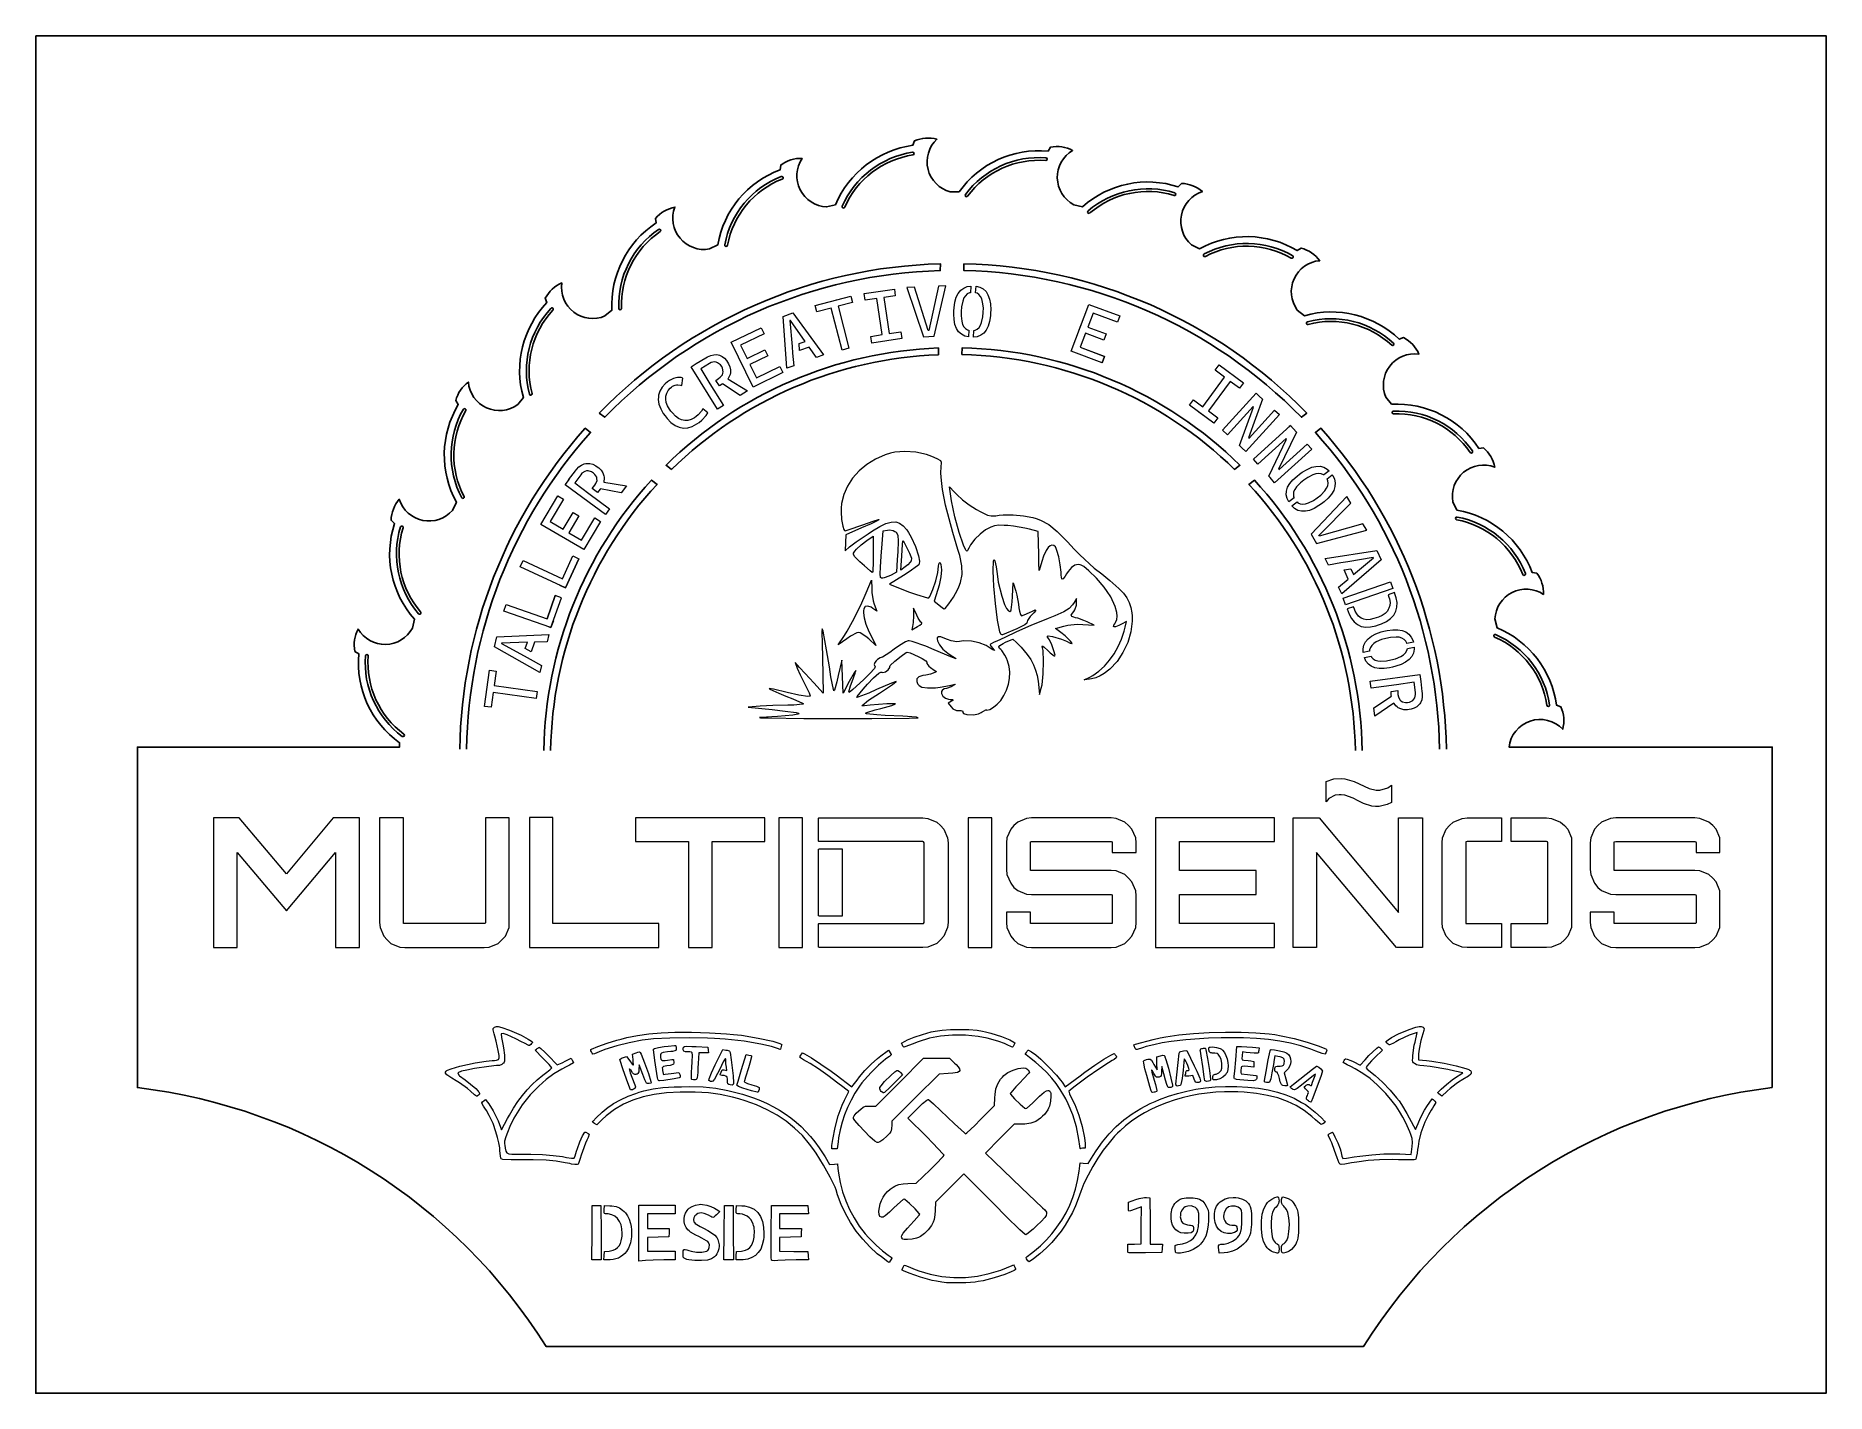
# Model space of a CAD drawing. Header units: millimetres. Extents: x 828 to 2142, y 416 to 1413.
import ezdxf

# ---------------------------------------------------------------- set-up
doc = ezdxf.new("R2010")
doc.units = ezdxf.units.MM
for name, color, linetype in [('Layer1', 7, 'Continuous'), ('Layer2', 7, 'Continuous'), ('Layer3', 7, 'Continuous'), ('Layer6', 7, 'Continuous')]:
    doc.layers.add(name, color=color, linetype=linetype)

msp = doc.modelspace()

# ---------------------------------------------------------------- linework, layer by layer
msp.add_lwpolyline([(2102.6, 640.5, 0.226595), (1802.6, 450.5), (1202.6, 450.5, 0.226595), (902.6, 640.5), (902.6, 890.5), (1095, 890.5), (1095, 893.7, -0.266628), (1065.1, 959), (1062.2, 960.8, -0.172872), (1064.6, 977.1, 0.584171), (1104.5, 977.9), (1105.9, 984.4, -0.266628), (1091.3, 1054.6), (1088.8, 1057, -0.172872), (1094.8, 1072.4, 0.584171), (1133.9, 1064.3), (1136.7, 1070.3, -0.266628), (1138.1, 1142), (1136.3, 1144.9, -0.172872), (1145.5, 1158.5, 0.584171), (1181.8, 1141.9), (1185.9, 1147.2, -0.266628), (1203.2, 1216.8), (1202, 1220, -0.172872), (1214.1, 1231.3, 0.584171), (1245.8, 1207), (1250.9, 1211.2, -0.266628), (1283.3, 1275.3), (1282.9, 1278.6, -0.172872), (1297.1, 1286.9, 0.584171), (1322.6, 1256.2), (1328.6, 1259.2, -0.266628), (1374.4, 1314.4), (1374.8, 1317.8, -0.172872), (1390.5, 1322.7, 0.584171), (1408.5, 1287.1), (1415, 1288.6, -0.266628), (1471.9, 1332.3), (1473, 1335.5, -0.172872), (1489.4, 1336.8, 0.584171), (1499.1, 1298.1), (1505.7, 1298.1, -0.266628), (1571, 1328), (1572.8, 1330.9, -0.172872), (1589.1, 1328.5, 0.584171), (1589.9, 1288.6), (1596.4, 1287.2, -0.266628), (1666.6, 1301.8), (1669, 1304.3, -0.172872), (1684.4, 1298.3, 0.584171), (1676.3, 1259.2), (1682.3, 1256.4, -0.266628), (1754, 1255), (1756.9, 1256.8, -0.172872), (1770.5, 1247.6, 0.584171), (1754, 1211.3), (1759.2, 1207.2, -0.266628), (1828.8, 1189.9), (1832, 1191.1, -0.172872), (1843.3, 1179, 0.584171), (1819, 1147.3), (1823.2, 1142.2, -0.266628), (1887.3, 1109.8), (1890.6, 1110.2, -0.172872), (1898.9, 1096, 0.584171), (1868.2, 1070.5), (1871.2, 1064.5, -0.266628), (1926.4, 1018.7), (1929.8, 1018.3, -0.172872), (1934.7, 1002.6, 0.584171), (1899.1, 984.6), (1900.6, 978.1, -0.266628), (1944.3, 921.2), (1947.5, 920.1, -0.172872), (1948.8, 903.6, 0.636929), (1909.4, 890.5), (2102.6, 890.5), (2102.6, 640.5)], format="xyb")
for points in [[(1421.8, 1286.8, -0.258539), (1471.9, 1325.2, 1), (1471.6, 1327.2, 0.258539), (1420, 1287.6, 1)], [(1512, 1294.9, -0.258539), (1569.4, 1321.1, 1), (1569.5, 1323.1, 0.258539), (1510.4, 1296.1, 1)], [(1335.7, 1258.9, -0.258539), (1375.9, 1307.5, 1), (1375.2, 1309.4, 0.258539), (1333.7, 1259.3, 1)], [(1601.8, 1282.6, -0.258539), (1663.5, 1295.5, 1), (1664.1, 1297.4, 0.258539), (1600.4, 1284.1, 1)], [(1257.9, 1212.6, -0.258539), (1286.3, 1268.9, 1), (1285.2, 1270.5, 0.258539), (1255.9, 1212.5, 1)], [(1686.5, 1250.7, -0.258539), (1749.6, 1249.5, 1), (1750.6, 1251.2, 0.258539), (1685.6, 1252.5, 1)], [(1192.3, 1150, -0.258539), (1207.6, 1211.3, 1), (1206.1, 1212.6, 0.258539), (1190.4, 1149.5, 1)], [(1762, 1200.8, -0.258539), (1823.3, 1185.5, 1), (1824.6, 1187, 0.258539), (1761.5, 1202.7, 1)], [(1142.4, 1074.5, -0.258539), (1143.6, 1137.6, 1), (1141.9, 1138.6, 0.258539), (1140.6, 1073.6, 1)], [(1824.6, 1135.2, -0.258539), (1880.9, 1106.8, 1), (1882.5, 1107.9, 0.258539), (1824.5, 1137.2, 1)], [(1110.5, 989.7, -0.258539), (1097.6, 1051.5, 1), (1095.7, 1052.1, 0.258539), (1109, 988.4, 1)], [(1870.9, 1057.4, -0.258539), (1919.5, 1017.2, 1), (1921.4, 1017.9, 0.258539), (1871.3, 1059.4, 1)], [(1898.8, 971.3, -0.258539), (1937.2, 921.2, 1), (1939.2, 921.5, 0.258539), (1899.6, 973.1, 1)], [(1098.2, 900, -0.258539), (1072, 957.4, 1), (1070, 957.5, 0.258539), (1097, 898.4, 1)]]:
    msp.add_lwpolyline(points, format="xyb", close=True)
at = {"layer": 'Layer1'}
msp.add_lwpolyline([(828, 1412.7), (2142.2, 1412.7), (2142.2, 416.2), (828, 416.2)], close=True, dxfattribs=at)
for points in [[(1241.6, 1135.7), (1245.6, 1132.6, -0.195381), (1491.9, 1240.3), (1492, 1245.3, 0.195949)], [(1509.3, 1245.4), (1509.2, 1240.4, -0.196422), (1757, 1132.6), (1760.9, 1135.7, 0.196814)], [(1294.6, 1094.3, -0.186795), (1490.5, 1178.5), (1490.6, 1183.5, 0.187621), (1290.6, 1097.4)], [(1507.8, 1178.6, -0.190495), (1708, 1094.3), (1711.9, 1097.4, 0.191066), (1507.9, 1183.6)]]:
    msp.add_lwpolyline(points, format="xyb", close=True, dxfattribs=at)
for points in [[(1144.2, 889, -0.18047), (1235.2, 1121.5), (1231.3, 1124.6, 0.180232), (1139.2, 889.1)], [(1858.4, 889, 0.18047), (1767.3, 1121.5), (1771.3, 1124.6, -0.180232), (1863.4, 889.1)], [(1205.9, 888.1, -0.184071), (1284, 1083.4), (1280, 1086.5, 0.183724), (1200.9, 888.1)], [(1796.6, 888.1, 0.184071), (1718.5, 1083.4), (1722.5, 1086.5, -0.183724), (1801.6, 888.1)]]:
    msp.add_lwpolyline(points, format="xyb", dxfattribs=at)
msp.add_lwpolyline([(1747.8, 1125.5), (1749.1, 1126.5)], dxfattribs=at)
at = {"layer": 'Layer1', "lineweight": 0}
for points in [[(1814.7, 859), (1820.4, 860.7), (1823.1, 862.5), (1823.1, 849.9), (1819.9, 848.4), (1814, 846.9), (1811.5, 846.9), (1808.8, 847.1), (1802.6, 849.1), (1798.7, 851.1), (1794.9, 853.1), (1788.8, 855.3), (1786.3, 855.5), (1784.8, 855.5), (1781.8, 855.3), (1777.1, 852.8), (1775.2, 850.4), (1775.2, 865.2), (1780.8, 867.2), (1786.3, 867.4), (1789, 867.2), (1795.7, 865.2), (1799.4, 863.5), (1806.8, 860), (1811.8, 858.8)], [(1011.9, 797.4), (1011.9, 797.4), (977.3, 838.5), (958.4, 838.5), (958.4, 743.5), (975.8, 743.5), (975.8, 813.2), (1011.9, 770.4), (1048, 813.2), (1048, 743.5), (1065.6, 743.5), (1065.6, 838.5), (1046.3, 838.5)], [(1158.1, 761.8), (1158.1, 761.8), (1157.9, 761), (1157.1, 761), (1099, 761), (1098, 761), (1098, 761.8), (1098, 838.5), (1080.4, 838.5), (1080.4, 761.8), (1080.7, 758.1), (1083.4, 751.6), (1085.9, 748.9), (1088.6, 746.4), (1095.3, 743.7), (1099, 743.5), (1157.1, 743.5), (1160.8, 743.7), (1167.3, 746.4), (1170.2, 748.9), (1172.7, 751.6), (1175.4, 758.1), (1175.4, 761.8), (1175.4, 838.5), (1158.1, 838.5)], [(1190.3, 743.5), (1190.3, 743.5), (1285.3, 743.5), (1285.3, 761), (1207.6, 761), (1207.6, 838.7), (1190.3, 838.7)], [(1268.2, 838.5), (1268.2, 838.5), (1268.2, 821.2), (1307, 821.2), (1307, 743.5), (1324.6, 743.5), (1324.6, 821.2), (1363.2, 821.2), (1363.2, 838.5)], [(1373.4, 743.5), (1373.4, 743.5), (1390.7, 743.5), (1390.7, 838.5), (1373.4, 838.5)], [(1512.4, 743.5), (1512.4, 743.5), (1529.7, 743.5), (1529.7, 838.5), (1512.4, 838.5)], [(1635.6, 820.2), (1635.6, 820.2), (1635.4, 823.9), (1632.6, 830.3), (1630.2, 833), (1627.4, 835.5), (1621, 838.2), (1617.3, 838.5), (1558.9, 838.5), (1555.2, 838.2), (1548.8, 835.5), (1546, 833), (1543.6, 830.3), (1540.9, 823.9), (1540.6, 820.2), (1540.6, 800.6), (1540.9, 796.9), (1543.6, 790.5), (1546, 787.5), (1548.8, 785.3), (1555.2, 782.6), (1558.9, 782.3), (1617.3, 782.3), (1618, 782.1), (1618, 781.3), (1618, 761.8), (1618, 761), (1617.3, 761), (1558.9, 761), (1558.2, 761), (1558.2, 761.8), (1558.2, 769.2), (1540.6, 769.2), (1540.6, 761.8), (1540.9, 758.1), (1543.6, 751.6), (1546, 748.9), (1548.8, 746.4), (1555.2, 743.7), (1558.9, 743.5), (1617.3, 743.5), (1621, 743.7), (1627.4, 746.4), (1630.2, 748.9), (1632.6, 751.6), (1635.4, 758.1), (1635.6, 761.8), (1635.6, 781.3), (1635.4, 785), (1632.6, 791.7), (1630.2, 794.4), (1627.4, 796.9), (1621, 799.6), (1617.3, 799.9), (1558.9, 799.9), (1558.2, 799.9), (1558.2, 800.6), (1558.2, 820.2), (1558.2, 820.9), (1558.9, 821.2), (1617.3, 821.2), (1618, 820.9), (1618, 820.2), (1618, 813), (1635.6, 813)], [(1737.3, 838.5), (1737.3, 838.5), (1650, 838.5), (1650, 743.5), (1737.3, 743.5), (1737.3, 761), (1667.5, 761), (1667.5, 782.3), (1723.7, 782.3), (1723.7, 799.9), (1667.5, 799.9), (1667.5, 821.2), (1737.3, 821.2)], [(1828.3, 838.5), (1845.9, 838.5), (1845.9, 743.5), (1826.9, 743.5), (1768.2, 813.2), (1768.2, 743.5), (1750.9, 743.5), (1750.9, 838.5), (1770, 838.5), (1828.3, 769)], [(1903.9, 761), (1903.9, 743.5), (1878.8, 743.5), (1875.1, 743.7), (1868.4, 746.4), (1865.7, 748.9), (1863.2, 751.6), (1860.5, 758.1), (1860.3, 761.8), (1860.3, 820.2), (1860.5, 823.9), (1863.2, 830.3), (1865.7, 833), (1868.4, 835.5), (1875.1, 838.2), (1878.8, 838.5), (1903.9, 838.5), (1903.9, 821.2), (1878.8, 821.2), (1877.8, 820.9), (1877.8, 820.2), (1877.8, 761.8), (1877.8, 761), (1878.8, 761)], [(1910.9, 821.2), (1910.9, 838.5), (1937, 838.5), (1940.7, 838.2), (1947.1, 835.5), (1950.1, 833), (1952.5, 830.3), (1955.3, 823.9), (1955.3, 820.2), (1955.3, 761.8), (1955.3, 758.1), (1952.5, 751.6), (1950.1, 748.9), (1947.1, 746.4), (1940.7, 743.7), (1937, 743.5), (1910.9, 743.5), (1910.9, 761), (1937, 761), (1937.7, 761), (1937.9, 761.8), (1937.9, 820.2), (1937.7, 820.9), (1937, 821.2)], [(2064.1, 820.2), (2064.1, 820.2), (2064.1, 823.9), (2061.4, 830.3), (2058.9, 833), (2056, 835.5), (2049.5, 838.2), (2045.8, 838.5), (1987.7, 838.5), (1984, 838.2), (1977.3, 835.5), (1974.6, 833), (1972.1, 830.3), (1969.4, 823.9), (1969.1, 820.2), (1969.1, 800.6), (1969.4, 796.9), (1972.1, 790.5), (1974.6, 787.5), (1977.3, 785.3), (1984, 782.6), (1987.7, 782.3), (2045.8, 782.3), (2046.6, 782.1), (2046.8, 781.3), (2046.8, 761.8), (2046.6, 761), (2045.8, 761), (1987.7, 761), (1986.7, 761), (1986.7, 761.8), (1986.7, 769.2), (1969.1, 769.2), (1969.1, 761.8), (1969.4, 758.1), (1972.1, 751.6), (1974.6, 748.9), (1977.3, 746.4), (1984, 743.7), (1987.7, 743.5), (2045.8, 743.5), (2049.5, 743.7), (2056, 746.4), (2058.9, 748.9), (2061.4, 751.6), (2064.1, 758.1), (2064.1, 761.8), (2064.1, 781.3), (2064.1, 785), (2061.4, 791.7), (2058.9, 794.4), (2056, 796.9), (2049.5, 799.6), (2045.8, 799.9), (1987.7, 799.9), (1986.7, 799.9), (1986.7, 800.6), (1986.7, 820.2), (1986.7, 820.9), (1987.7, 821.2), (2045.8, 821.2), (2046.6, 820.9), (2046.8, 820.2), (2046.8, 813), (2064.1, 813)]]:
    msp.add_lwpolyline(points, close=True, dxfattribs=at)
for points in [[(1480, 761.8), (1480, 820.2), (1479.7, 820.9), (1479, 821.2), (1403, 821.2, -0.414214), (1402.5, 821.7), (1402.5, 838, -0.414214), (1403, 838.5), (1479, 838.5), (1482.7, 838.2), (1489.4, 835.5), (1492.1, 833), (1494.6, 830.3), (1497.3, 823.9), (1497.6, 820.2), (1497.6, 761.8), (1497.3, 758.1), (1494.6, 751.6), (1492.1, 748.9), (1489.4, 746.4), (1482.7, 743.7), (1479, 743.5), (1403, 743.5, -0.414214), (1402.5, 744), (1402.5, 760.5, -0.414214), (1403, 761), (1479, 761), (1479.7, 761)], [(1419.9, 766.5), (1403, 766.5, -0.414214), (1402.5, 767), (1402.5, 815.2, -0.414214), (1403, 815.7), (1419.9, 815.7)]]:
    msp.add_lwpolyline(points, format="xyb", close=True, dxfattribs=at)
at = {"layer": 'Layer2', "color": 7, "lineweight": 0}
for points in [[(1490.8, 994.9), (1490.8, 994.9), (1493.6, 992.7), (1494.9, 992), (1495.6, 992.3), (1498.3, 995.6), (1501.6, 1000.6), (1504.6, 1005.9), (1505.6, 1008.2), (1506.8, 1011.3), (1507.9, 1017.1), (1507.7, 1023.5), (1506.2, 1031.1), (1504.9, 1035.6), (1501.1, 1048), (1495.8, 1068), (1493.5, 1079.5), (1492.7, 1086.1), (1492.4, 1091.7), (1492.6, 1096.6), (1492.9, 1098.9), (1492.9, 1099.5), (1492.4, 1100.6), (1489.7, 1102.2), (1485.7, 1103.8), (1481.9, 1105.2), (1473.9, 1107), (1466, 1107.6), (1458.6, 1107), (1455.4, 1106.2), (1451.5, 1105), (1444.4, 1101.9), (1437.9, 1097.9), (1432.3, 1093.2), (1427.6, 1088), (1423.8, 1082.1), (1421.1, 1075.9), (1419.5, 1069.3), (1419.2, 1065.9), (1419.2, 1063.2), (1419.5, 1057.6), (1420.3, 1052.7), (1421.1, 1050.2), (1421.7, 1049.4), (1422, 1049.3), (1425.1, 1050.3), (1434.3, 1053.4), (1443.4, 1056.6), (1446.5, 1057.5), (1446.8, 1057.5), (1446.8, 1057.3), (1446.1, 1056.8), (1441.2, 1054.4), (1434.2, 1051.4), (1422.6, 1046.4), (1422.3, 1040.6), (1422, 1034.7), (1425.4, 1037.4), (1430.3, 1041.1), (1439.1, 1047.1), (1442.1, 1049.2), (1447.5, 1052.4), (1452, 1054.6), (1455.8, 1055.7), (1459.2, 1055.9), (1462.1, 1054.9), (1464.8, 1052.9), (1467.3, 1050), (1468.5, 1048), (1470.5, 1044.7), (1473.8, 1037.7), (1476, 1031), (1476.6, 1027), (1476.5, 1025.1), (1476.1, 1024.4), (1475.2, 1023.5), (1469.1, 1019.1), (1464.9, 1016.5), (1454.6, 1010.1), (1468.7, 1004.6), (1474.4, 1002.5), (1482.5, 1000), (1483.5, 1000), (1484.3, 1001.1), (1486.5, 1006.2), (1488.6, 1012.6), (1490.1, 1018.8), (1490.4, 1021), (1490.7, 1023.6), (1491.2, 1025.6), (1491.6, 1025.9), (1491.9, 1025.7), (1492.4, 1024.5), (1492.8, 1020.6), (1492.3, 1015.4), (1491, 1009.4), (1490.1, 1006.2), (1487.4, 997.7)], [(1604, 943.1), (1608.3, 946.2), (1612.4, 949.9), (1616.1, 954.2), (1619.5, 959), (1622.5, 964.3), (1625, 969.8), (1626.9, 975.6), (1627.7, 978.6), (1628.6, 982.7), (1624.9, 980.7), (1623.1, 979.8), (1620.5, 978.8), (1619.5, 978.8), (1619.2, 979.1), (1619.4, 980), (1620.1, 981), (1620.6, 981.9), (1621.5, 984.1), (1621.7, 986.5), (1621.5, 989.2), (1620.3, 993.8), (1617, 1000.8), (1614.4, 1004.7), (1612.2, 1007.9), (1606.7, 1014.4), (1601, 1020), (1597.3, 1023), (1595.3, 1024.1), (1594.5, 1024.4), (1593.2, 1024.6), (1590.7, 1024), (1588.2, 1022.3), (1585.8, 1019.5), (1584.7, 1017.6), (1583.7, 1015.9), (1582.2, 1014), (1581.4, 1013.7), (1581.1, 1014), (1580.8, 1015.3), (1580.7, 1016.7), (1580.7, 1018.9), (1580, 1024.4), (1578.9, 1030.2), (1577.6, 1034.9), (1576.9, 1036.4), (1576.4, 1037.4), (1575.2, 1038.5), (1573.9, 1038.8), (1572.5, 1038.3), (1571, 1037), (1569.6, 1034.9), (1567.6, 1030.6), (1566.4, 1026.7), (1564.5, 1020.2), (1564.3, 1025.8), (1564.2, 1032.1), (1564, 1040.1), (1563.8, 1048.7), (1557.3, 1050.5), (1554.1, 1051.3), (1545.7, 1052.7), (1541.6, 1053.1), (1538.8, 1053.2), (1534.8, 1053.4), (1531.8, 1053), (1529, 1051.9), (1527.1, 1051), (1525.1, 1049.9), (1521.1, 1046.9), (1517.4, 1043.2), (1514.2, 1038.9), (1513, 1036.6), (1512, 1034.9), (1511.3, 1034.3), (1510.7, 1035), (1510.4, 1035.6), (1508.9, 1038.7), (1505.7, 1048.1), (1502.6, 1059.6), (1500.2, 1071.3), (1499.4, 1076.5), (1498.7, 1081.6), (1502.2, 1077.9), (1504, 1075.9), (1508.3, 1072.1), (1513.2, 1068.4), (1518.6, 1065), (1521.3, 1063.4), (1523.6, 1062.2), (1526.7, 1060.7), (1529.4, 1060.2), (1532.8, 1060.4), (1535.2, 1060.7), (1538.2, 1061), (1545.5, 1060.9), (1553.1, 1060.4), (1559.8, 1059.1), (1562.4, 1058.4), (1565.6, 1057.2), (1571.5, 1053.9), (1577.8, 1048.8), (1585.4, 1041.1), (1590.3, 1035.7), (1594.3, 1031.6), (1605, 1021.8), (1610.5, 1017.6), (1616.5, 1012.9), (1623.1, 1007), (1626.4, 1003.5), (1628.8, 1000), (1630.6, 996.6), (1631.8, 993), (1632.5, 989.1), (1632.7, 986.9), (1632.8, 983), (1631.9, 975.1), (1629.6, 967.3), (1626, 960), (1621.7, 953.4), (1616.5, 947.8), (1612.2, 944.5), (1609.3, 942.7), (1606.1, 941.4), (1603, 940.5), (1601.5, 940.3), (1597.6, 939.8), (1601.8, 941.9)], [(1432.9, 1026.5), (1429.2, 1030.2), (1428.3, 1032), (1428.3, 1032.9), (1429.2, 1034.4), (1430.5, 1035.7), (1433.9, 1038.9), (1438.1, 1042.1), (1442.6, 1045.4), (1442.6, 1032), (1442.6, 1026.6), (1442.3, 1019.4), (1442, 1018.6), (1440.4, 1019.8), (1436.2, 1023.5)], [(1448.6, 1030.7), (1449.3, 1039.8), (1450, 1049.2), (1453.1, 1049.7), (1454.6, 1050), (1457.4, 1049.5), (1458.6, 1048.8), (1459.5, 1048.2), (1460.7, 1046), (1461.1, 1041.6), (1460.8, 1033.9), (1460.3, 1028.2), (1459.7, 1019), (1455.8, 1016.8), (1454.1, 1015.9), (1450.8, 1014.7), (1449.7, 1014.5), (1448.9, 1014.5), (1448, 1015), (1447.7, 1017.6), (1448.1, 1022.5)], [(1464.2, 1039.3), (1464.5, 1041.9), (1465.4, 1040.6), (1468.1, 1035.3), (1469.4, 1032.8), (1470.7, 1029.2), (1470.6, 1027.3), (1469.9, 1026.2), (1468.1, 1024.4), (1466.2, 1022.9), (1463, 1020.3), (1463.6, 1031)], [(1535.7, 975.2), (1534, 983.7), (1532.4, 995.9), (1531.2, 1008.6), (1530.9, 1014), (1530.8, 1020.1), (1530.9, 1027.1), (1531.4, 1028.3), (1531.9, 1027.2), (1532.9, 1022.9), (1533.6, 1017.6), (1534.5, 1011.7), (1537, 1001.3), (1539.1, 995.2), (1540.6, 992.3), (1541.9, 990.5), (1543.1, 990.1), (1543.7, 990.5), (1544, 991.3), (1544.7, 997.1), (1544.9, 1001.1), (1545.4, 1011), (1547.3, 1004.9), (1548.1, 1002.1), (1549.4, 995.5), (1549.7, 992.8), (1550.1, 990.3), (1550.7, 987.8), (1551.2, 987), (1551.5, 986.9), (1553.6, 987.5), (1557.5, 989.3), (1559.5, 990.3), (1561.7, 991.2), (1562.1, 990.7), (1560.7, 989), (1559.2, 987.6), (1558, 986.3), (1556, 983.5), (1555.6, 982.4), (1555.4, 981.6), (1554.1, 980.2), (1548, 977.2), (1537.6, 972.8), (1537.3, 972.8), (1536.6, 973.1), (1536.3, 973.5)], [(1423.5, 975.5), (1427.5, 982.6), (1433.6, 994.6), (1437.6, 1003.8), (1441.5, 1013.1), (1441.6, 1006.9), (1441.7, 1004.1), (1442.7, 997.9), (1443.4, 995.5), (1445.3, 990.2), (1442.5, 992.3), (1441.1, 993.2), (1438.7, 994), (1436.9, 993.6), (1435.8, 991.9), (1435.5, 990.5), (1435.5, 989), (1436, 985.3), (1437.3, 980.8), (1439.6, 975.4), (1441.2, 972.2), (1444.7, 965.2), (1439.5, 969.9), (1437.2, 971.8), (1433.1, 974.4), (1431.9, 974.7), (1430.7, 974.4), (1426, 971.9), (1423.3, 970.1), (1417, 965.5), (1421.5, 972.4)], [(1360.2, 912.2), (1360.2, 912.2), (1359.3, 912.2), (1359.9, 912), (1365.6, 911.9), (1391.7, 911.5), (1419, 911.5), (1441.8, 911.5), (1469.2, 911.7), (1475.7, 912), (1474.4, 912.4), (1464.5, 913.1), (1451.4, 913.8), (1445.4, 914.1), (1437.7, 915), (1437.1, 915.3), (1438.1, 915.8), (1444.1, 917.8), (1448.2, 918.9), (1456.3, 921.1), (1459, 922.2), (1458.5, 922.3), (1452.8, 922.3), (1440.5, 921.4), (1436.2, 920.8), (1434.8, 920.5), (1434.5, 921.1), (1439.3, 925), (1447.2, 930.1), (1456.9, 936.5), (1459.6, 938.6), (1456.2, 937.4), (1445.2, 932.7), (1439.5, 930.2), (1431.5, 927.1), (1430.6, 927), (1430.9, 927.7), (1435.2, 933), (1438.6, 936.8), (1442.9, 941.4), (1446.8, 944.8), (1448.4, 945.5), (1449, 945.4), (1449.8, 945.3), (1451.8, 945.8), (1453.6, 947.2), (1454.8, 948.9), (1454.9, 949.7), (1455.2, 950.4), (1458.5, 953.6), (1463.1, 957.3), (1466.9, 960), (1467.7, 960.3), (1469.9, 959.6), (1475.6, 957.1), (1478.7, 955.6), (1481.4, 953.8), (1482.1, 952.9), (1482, 952.5), (1482, 951.8), (1483.5, 949.9), (1484.8, 949), (1487.5, 947.1), (1488.6, 946.3), (1488.8, 946.1), (1488.8, 945.8), (1488, 945.2), (1484.7, 944), (1481.3, 943.4), (1479.2, 943.1), (1476.2, 942.1), (1474.8, 940.6), (1474.7, 938.6), (1475.2, 937.3), (1475.4, 936.7), (1476.4, 935.7), (1478.4, 934.5), (1482.5, 933.9), (1488.3, 934.1), (1491.9, 934.6), (1498.7, 935.8), (1501.8, 936.4), (1502.7, 936.8), (1502.8, 936.5), (1501.9, 935.9), (1499.9, 934.8), (1496.5, 933.6), (1494.9, 933.2), (1493.3, 932.1), (1492.8, 931.4), (1492.7, 930.9), (1492.8, 929.9), (1493.9, 928), (1495.7, 926.4), (1498, 925.6), (1499.3, 925.5), (1501.2, 925.5), (1501.5, 925), (1500.1, 924.1), (1497.8, 922.8), (1499.9, 920.1), (1501.1, 918.7), (1503.8, 917.4), (1505.6, 917.4), (1507, 917.3), (1508.4, 916.9), (1508.7, 916.6), (1508.6, 916.5), (1508.4, 916), (1509, 915.1), (1511.3, 914.4), (1516.2, 914.3), (1519.9, 915), (1521.9, 915.8), (1522.6, 916.3), (1523.7, 917), (1525.3, 917.8), (1525.8, 917.8), (1526.2, 917.5), (1528.2, 918.2), (1530.9, 919.8), (1533.7, 921.9), (1534.8, 923.2), (1536.3, 924.7), (1538.7, 928.3), (1540.6, 932.3), (1542, 936.6), (1542.7, 940.9), (1542.9, 945.4), (1542.4, 949.7), (1541.3, 953.8), (1540.5, 955.7), (1539.4, 957.9), (1537.2, 961.4), (1536.4, 962.2), (1535.5, 963), (1534.8, 964.2), (1535.6, 965.2), (1538, 966.6), (1539.9, 967.5), (1545.2, 969.7), (1547.8, 967.3), (1551.4, 963.9), (1555.8, 958.5), (1558.3, 954.8), (1560.3, 951), (1561.9, 947.1), (1563.1, 943.1), (1563.8, 938.8), (1564.1, 936.7), (1564.7, 929.1), (1566.1, 933.7), (1566.7, 936.1), (1567.5, 944.3), (1567.8, 953.7), (1567.4, 961.4), (1567, 963.4), (1566.8, 964.1), (1566.9, 964.8), (1568.3, 963.9), (1570.9, 961.4), (1572.7, 959.6), (1575.6, 957.5), (1576.1, 957.5), (1576.3, 958), (1575.4, 961.2), (1573.7, 965.6), (1572, 969.3), (1571.3, 970.3), (1570.9, 970.9), (1570.5, 971.8), (1570.6, 972), (1571.2, 972.2), (1574.3, 971.7), (1581, 969.7), (1584.5, 968.2), (1587.2, 966.9), (1588.5, 966.5), (1588.7, 966.5), (1588.6, 967), (1587.6, 968.2), (1583.7, 972.1), (1580.4, 974.7), (1576.6, 977.5), (1582.5, 979.2), (1585.6, 980.1), (1592.5, 980.7), (1596.6, 980.6), (1604.8, 980.1), (1599.7, 982.5), (1597.4, 983.5), (1592.8, 985.1), (1591.2, 985.5), (1589.9, 985.8), (1588.4, 986.4), (1588.1, 987.3), (1589, 988.8), (1589.9, 990), (1590.8, 991.2), (1591.8, 994.6), (1592, 996.1), (1592, 999.7), (1590.1, 996.7), (1589, 995), (1586.5, 992.3), (1582.6, 989.8), (1575.9, 986.9), (1571, 984.9), (1558.5, 979.7), (1547.9, 975), (1539.3, 971), (1533.4, 968.3), (1531.5, 967.5), (1528.8, 966), (1528.5, 965.7), (1529, 964.7), (1530.8, 962.6), (1531.4, 962), (1531.7, 961.4), (1530.4, 962), (1527.8, 963.7), (1525.6, 965.1), (1520.4, 967.1), (1514.8, 968.3), (1509, 968.4), (1506.1, 968), (1504, 967.8), (1499.8, 968.4), (1497.3, 969.4), (1495.2, 970.3), (1492.3, 971.4), (1490.5, 971.5), (1489.7, 970.6), (1489.7, 969.9), (1489.8, 968.6), (1491.3, 965.6), (1493.9, 962.4), (1497.4, 959.4), (1499.2, 958.2), (1503.2, 955.9), (1503.7, 955.3), (1499.6, 956.7), (1487.5, 961.9), (1481.2, 964.5), (1471.2, 968.1), (1469.2, 968.5), (1468.4, 968.4), (1466.3, 967.7), (1462.1, 965.2), (1458.1, 962.4), (1454.8, 959.9), (1449.5, 956.6), (1448.5, 956.2), (1447.8, 956.1), (1445.9, 954.8), (1444.9, 953.8), (1443.9, 952.5), (1443.4, 951.2), (1443.6, 950.4), (1444, 950.1), (1444.2, 949.7), (1443.6, 948.3), (1440.3, 944.5), (1435.5, 939.8), (1427.8, 932.7), (1425.1, 930.6), (1424.9, 931.1), (1426.1, 935.4), (1427.3, 938.6), (1429.5, 944.7), (1430, 946.7), (1428.7, 944.9), (1425.1, 938.6), (1420.6, 930.1), (1420.1, 942.3), (1419.6, 954.4), (1417, 943.1), (1416, 938.5), (1414.3, 932.3), (1413.9, 931.7), (1413.5, 932.7), (1411.6, 942.2), (1410.5, 949.4), (1408.4, 961.8), (1406, 975.7), (1405.3, 977.4), (1405.1, 975), (1405.2, 966.2), (1405.4, 956.2), (1405.9, 930.1), (1399, 937.8), (1392.7, 944.5), (1388.6, 949), (1385.3, 952.6), (1386.9, 948.5), (1389.1, 943.6), (1392.6, 936.6), (1395.7, 930.3), (1396.5, 928.1), (1396.4, 927.8), (1394.6, 927.6), (1388.1, 928.7), (1379.6, 930.7), (1369.5, 933), (1366.2, 933.4), (1366.8, 933), (1373.5, 930), (1378.6, 928), (1383.7, 926), (1390.7, 922.8), (1391.4, 922.2), (1390.8, 921.9), (1384.5, 921.4), (1379.9, 921.4), (1369, 921.1), (1359.7, 920.5), (1351, 919.9), (1368.4, 918), (1378, 916.9), (1386.1, 915.8), (1387.9, 915.3), (1388.2, 915), (1387.4, 914.6), (1383.6, 914), (1372.4, 913)], [(1471.6, 979), (1471.6, 979), (1471, 976.7), (1475.2, 979), (1476.8, 980), (1478.2, 981.1), (1478.4, 981.5), (1478.3, 981.7), (1477.7, 982.1), (1475.7, 985.2), (1474.8, 987.3), (1472.3, 992.6), (1472.2, 986.9), (1472.1, 982)]]:
    msp.add_lwpolyline(points, close=True, dxfattribs=at)
at = {"layer": 'Layer3', "color": 7, "lineweight": 0}
for points in [[(1463, 1195.4), (1463.7, 1190.5), (1441.7, 1187.1), (1440.9, 1192), (1449.3, 1193.3), (1445.3, 1219.9), (1436.9, 1218.6), (1436.1, 1223.5), (1458.2, 1226.7), (1458.9, 1221.9), (1450.4, 1220.6), (1454.5, 1194.1)], [(1479.5, 1191.7), (1479.5, 1191.7), (1487.5, 1192.1), (1496, 1229.2), (1490.5, 1229), (1483.5, 1196.3), (1483, 1196.3), (1472.9, 1228.1), (1467.3, 1227.8)], [(1512.8, 1196.5), (1512.6, 1191.6), (1509.9, 1192.3), (1507.4, 1193.6), (1505.4, 1195.4), (1503.8, 1197.8), (1502.7, 1200.8), (1502, 1204.3), (1501.8, 1208.4), (1501.9, 1210.7), (1502, 1213), (1502.6, 1217.2), (1503.7, 1220.7), (1505.1, 1223.6), (1506.9, 1225.9), (1509.1, 1227.5), (1511.7, 1228.7), (1514.4, 1229), (1514.2, 1224.1), (1513.3, 1224), (1511.7, 1223.2), (1510.4, 1221.9), (1509.3, 1220.2), (1508.5, 1217.9), (1507.5, 1213.8), (1507.3, 1210.4), (1507.2, 1207.1), (1507.7, 1203.1), (1508.3, 1200.8), (1509.2, 1199), (1510.4, 1197.7), (1511.9, 1196.8)], [(1517.9, 1223.9), (1518.2, 1228.9), (1520.9, 1228.2), (1523.4, 1226.9), (1525.5, 1225), (1526.9, 1222.5), (1528.1, 1219.4), (1528.8, 1215.8), (1529, 1211.6), (1528.9, 1209.3), (1528.7, 1207), (1528.1, 1203), (1527.1, 1199.5), (1525.7, 1196.7), (1523.9, 1194.5), (1521.7, 1192.8), (1519.1, 1191.8), (1516.3, 1191.4), (1516.6, 1196.3), (1517.5, 1196.5), (1519, 1197.3), (1520.4, 1198.5), (1521.5, 1200.2), (1522.3, 1202.3), (1523.2, 1206.3), (1523.5, 1209.5), (1523.6, 1213), (1523, 1217.2), (1522.4, 1219.5), (1521.5, 1221.3), (1520.3, 1222.7), (1518.9, 1223.7)], [(1383.1, 1184.7), (1383.5, 1179.6), (1384.4, 1170.4), (1379.2, 1168.6), (1376.6, 1206.6), (1383.6, 1209.2), (1406.2, 1178.4), (1401.1, 1176.5), (1395.8, 1184.1), (1388.7, 1181.6), (1388.3, 1186.7), (1392.8, 1188.3), (1381.9, 1203.8), (1381.4, 1203.7)], [(1424.8, 1183.3), (1419.8, 1182), (1411.9, 1212.8), (1401.4, 1210.1), (1400.2, 1214.8), (1426.2, 1221.5), (1427.4, 1216.8), (1416.9, 1214.1)], [(1322.8, 1157.2), (1332.7, 1141.2), (1328.3, 1138.5), (1309.1, 1169.7), (1312.8, 1172), (1312.7, 1172), (1319.8, 1176.3), (1321, 1177), (1323.4, 1178), (1325.6, 1178.5), (1327.8, 1178.6), (1328.8, 1178.5), (1329.9, 1178.2), (1331.8, 1177.3), (1333.5, 1176), (1335.1, 1174.2), (1335.8, 1173.1), (1336.5, 1171.9), (1337.4, 1169.6), (1337.9, 1167.4), (1337.9, 1165.2), (1337.6, 1164.1), (1337.3, 1163.1), (1336.3, 1161.1), (1336.1, 1160.8), (1350.3, 1152), (1345, 1148.7), (1332.1, 1157.2), (1331.7, 1156.9), (1329.8, 1155.6), (1327.1, 1159.7), (1329.1, 1161.1), (1330.3, 1162), (1332, 1163.9), (1332.4, 1165), (1332.6, 1166.1), (1332.1, 1168.6), (1331.5, 1169.8), (1330.6, 1171.1), (1328.5, 1172.7), (1327.4, 1173.1), (1326.2, 1173.3), (1323.7, 1172.8), (1322.4, 1172.1), (1316.1, 1168.2)], [(1695.7, 1132.2), (1692.7, 1128.3), (1674.8, 1141.6), (1677.7, 1145.5), (1684.6, 1140.4), (1700.5, 1162.1), (1693.7, 1167.1), (1696.6, 1171.1), (1714.5, 1157.8), (1711.6, 1153.9), (1704.7, 1159), (1688.7, 1137.4)], [(1315, 1128.9), (1315, 1128.9), (1316.9, 1130.5), (1320.1, 1134), (1321.4, 1136), (1317.7, 1138.9), (1316.7, 1137.2), (1314.3, 1134.4), (1312.7, 1133.2), (1311.5, 1132.3), (1309.1, 1131), (1306.7, 1130.3), (1304.3, 1130.2), (1302, 1130.7), (1299.7, 1131.8), (1297.5, 1133.5), (1295.3, 1135.8), (1294.2, 1137.2), (1293.2, 1138.5), (1291.7, 1141), (1290.8, 1143.5), (1290.4, 1145.9), (1290.4, 1147.1), (1290.5, 1148.2), (1291.1, 1150.4), (1292.1, 1152.3), (1293.7, 1154.1), (1294.6, 1154.8), (1295.4, 1155.4), (1297.3, 1156.2), (1298.2, 1156.4), (1299.2, 1156.5), (1301.2, 1156.3), (1302.3, 1156), (1303, 1161.4), (1301.8, 1161.8), (1299.1, 1161.8), (1297.7, 1161.6), (1296.2, 1161.1), (1293.2, 1159.6), (1291.6, 1158.6), (1290.1, 1157.3), (1287.7, 1154.7), (1286.1, 1151.9), (1285.1, 1148.9), (1285, 1147.3), (1284.9, 1145.6), (1285.4, 1142.3), (1286.7, 1138.9), (1288.6, 1135.4), (1289.9, 1133.6), (1291.4, 1131.8), (1294.2, 1128.8), (1297.2, 1126.6), (1300.3, 1125.3), (1303.5, 1124.7), (1306.6, 1124.8), (1309.9, 1125.8), (1313.2, 1127.7)], [(1711.5, 1111.8), (1721.8, 1140.1), (1721.5, 1140.5), (1702.8, 1119.8), (1699, 1123.1), (1723.7, 1150.3), (1726, 1148.2), (1726, 1148.2), (1728.5, 1145.9), (1718.2, 1117.6), (1718.6, 1117.3), (1737.3, 1137.9), (1741, 1134.6), (1716.3, 1107.4), (1713.3, 1110.2), (1713.3, 1110.2)], [(1746.1, 1116.6), (1745.8, 1117), (1725.1, 1098.3), (1721.8, 1102), (1749, 1126.6), (1751, 1124.3), (1751, 1124.3), (1753.3, 1121.7), (1740.3, 1094.6), (1740.6, 1094.2), (1761.3, 1112.9), (1764.6, 1109.2), (1737.3, 1084.6), (1734.1, 1088.3), (1734.1, 1088.3), (1733, 1089.5)], [(1751.6, 1073.5), (1747.7, 1070.5), (1746.5, 1073.1), (1745.9, 1075.8), (1746.1, 1078.5), (1746.9, 1081.3), (1748.6, 1084), (1750.8, 1086.8), (1753.8, 1089.5), (1755.7, 1090.9), (1757.6, 1092.3), (1761.2, 1094.4), (1764.6, 1095.9), (1767.7, 1096.6), (1770.7, 1096.7), (1773.4, 1096), (1775.9, 1094.6), (1777.4, 1093.3), (1773.5, 1090.3), (1773.3, 1090.5), (1771.6, 1091.2), (1769.8, 1091.3), (1767.7, 1091.1), (1765.5, 1090.4), (1761.7, 1088.5), (1758.9, 1086.5), (1756.3, 1084.5), (1753.4, 1081.6), (1752.1, 1079.6), (1751.3, 1077.8), (1751.1, 1076), (1751.3, 1074.3)], [(1775.9, 1087.5), (1779.7, 1090.4), (1780.1, 1089.9), (1781.3, 1087.2), (1781.8, 1084.5), (1781.6, 1081.7), (1780.7, 1078.9), (1779, 1076.1), (1776.7, 1073.3), (1773.6, 1070.5), (1771.7, 1069.1), (1769.9, 1067.8), (1766.3, 1065.7), (1763, 1064.3), (1759.9, 1063.7), (1757.1, 1063.6), (1754.4, 1064.3), (1752, 1065.7), (1749.9, 1067.5), (1753.8, 1070.5), (1754.5, 1069.9), (1756.1, 1069.1), (1757.9, 1068.9), (1760, 1069.1), (1762.1, 1069.8), (1765.8, 1071.5), (1768.5, 1073.5), (1771.2, 1075.5), (1774.2, 1078.6), (1775.5, 1080.5), (1776.4, 1082.4), (1776.7, 1084.2), (1776.5, 1086)], [(1764.2, 1046.9), (1764.2, 1046.9), (1768.2, 1040), (1805, 1049.7), (1802.2, 1054.5), (1770.1, 1045.4), (1769.9, 1045.9), (1793.3, 1069.7), (1790.4, 1074.5)], [(1791, 1026.6), (1786, 1025.7), (1776.9, 1024.1), (1774.5, 1029), (1812.3, 1034.9), (1815.5, 1028), (1786.7, 1003), (1784.3, 1007.9), (1791.4, 1013.9), (1788.3, 1020.6), (1793.3, 1021.4), (1795.3, 1017.2), (1810, 1029.4), (1809.8, 1029.8)], [(1787.7, 999.8), (1822.4, 1011.8), (1824.1, 1006.9), (1789.5, 994.9)], [(1797.6, 988.3), (1796.4, 990.4), (1795.9, 991.8), (1795.3, 993.5), (1790.7, 991.9), (1791.3, 990.1), (1792, 988.2), (1793.7, 984.9), (1795.8, 982.4), (1798.2, 980.4), (1801, 979.1), (1804.2, 978.5), (1807.7, 978.7), (1811.6, 979.5), (1813.6, 980.2), (1815.8, 980.9), (1819.5, 982.8), (1822.5, 984.9), (1824.8, 987.4), (1826.3, 990.2), (1827.1, 993.2), (1827.2, 996.6), (1826.5, 1000.2), (1825.9, 1002.2), (1825.3, 1003.9), (1820.6, 1002.3), (1821.2, 1000.6), (1821.7, 999.3), (1822.1, 996.7), (1822, 994.5), (1821.3, 992.4), (1820.7, 991.4), (1820.1, 990.4), (1818.5, 988.7), (1816.2, 987.2), (1813.5, 985.9), (1811.9, 985.3), (1810.3, 984.8), (1807.5, 984.2), (1805, 984), (1802.8, 984.4), (1801.7, 984.8), (1800.8, 985.2), (1799, 986.5)], [(1186.5, 957.4), (1191, 955), (1199.1, 950.5), (1197.9, 945.3), (1164.6, 964.1), (1166.4, 971.4), (1204.6, 973.2), (1203.3, 967.9), (1194, 967.6), (1191.7, 960.5), (1187.3, 962.9), (1189, 967.5), (1169.9, 966.9), (1169.8, 966.5)], [(1834.9, 962.9), (1839.8, 963.9), (1839.8, 962.3), (1839.3, 959.4), (1838, 957), (1836.1, 954.8), (1833.5, 952.8), (1830.2, 951.2), (1826.3, 949.8), (1823.9, 949.2), (1821.7, 948.7), (1817.7, 948.2), (1814.1, 948.2), (1811, 948.8), (1808.3, 949.8), (1806.2, 951.5), (1804.4, 953.7), (1803.3, 956.3), (1808.1, 957.3), (1808.4, 956.6), (1809.6, 955.3), (1811.2, 954.4), (1813.1, 953.8), (1815.4, 953.5), (1819.5, 953.8), (1822.7, 954.5), (1826, 955.4), (1829.9, 957.1), (1831.9, 958.3), (1833.4, 959.7), (1834.4, 961.3)], [(1195.9, 931.3), (1195.2, 926.2), (1163.7, 930.5), (1162.2, 919.7), (1157.4, 920.4), (1161, 947), (1165.9, 946.3), (1164.4, 935.6)], [(1826.9, 936.3), (1808.2, 933.7), (1807.5, 938.9), (1843.9, 943.9), (1844.6, 938.7), (1844.6, 938.7), (1845.5, 931.4), (1845.7, 930), (1845.7, 927.4), (1845.3, 925.2), (1844.4, 923.1), (1843.9, 922.2), (1843.3, 921.5), (1841.7, 920), (1839.7, 919), (1837.5, 918.3), (1836.2, 918.1), (1834.8, 917.9), (1832.3, 917.9), (1830.1, 918.5), (1828.1, 919.4), (1827.2, 920), (1826.4, 920.7), (1825.1, 922.4), (1824.8, 922.8), (1811, 913.3), (1810.2, 919.4), (1823.1, 927.8), (1823, 928.3), (1822.9, 931.4), (1827.8, 932.1), (1827.9, 929), (1828.2, 927.5), (1829.3, 925.3), (1830.1, 924.5), (1831.2, 923.8), (1833.5, 923.2), (1834.9, 923.3), (1836.4, 923.6), (1838.8, 924.8), (1839.6, 925.8), (1840.3, 926.7), (1840.8, 929.2), (1840.7, 930.7), (1839.7, 938.1)]]:
    msp.add_lwpolyline(points, close=True, dxfattribs=at)
for points in [[(1444.6, 1224.7), (1444.5, 1224.7), (1449.7, 1225.5), (1449.7, 1225.5)], [(1413.2, 1218.2), (1415.7, 1218.9), (1415.7, 1218.8)], [(1610.7, 1172.7), (1588, 1181.2), (1601, 1215.5), (1623.7, 1207), (1622, 1202.4), (1604.1, 1209.1), (1600.2, 1198.9), (1613.7, 1193.8), (1612, 1189.2), (1598.5, 1194.3), (1594.6, 1184), (1612.5, 1177.2), (1610.7, 1172.7), (1612.5, 1177.2), (1594.9, 1183.9)], [(1354.5, 1154.8), (1338.5, 1187.8), (1360.4, 1198.4), (1362.6, 1194), (1345.3, 1185.6), (1350.1, 1175.8), (1363.1, 1182.1), (1365.3, 1177.7), (1352.2, 1171.4), (1357, 1161.5), (1374.2, 1169.8), (1376.4, 1165.4), (1354.5, 1154.8), (1352.4, 1159.2), (1352.4, 1159.2)], [(1514.7, 1196.2), (1514.7, 1196.2)], [(1593.7, 1196.2), (1595.3, 1200.8), (1595.4, 1200.7)], [(1685.3, 1133.8), (1681.6, 1136.4), (1681.7, 1136.5)], [(1219.1, 1086.6), (1219.1, 1086.6), (1224.1, 1093.2), (1224.9, 1094.3), (1226.7, 1096.2), (1228.6, 1097.5), (1230.6, 1098.4), (1231.7, 1098.6), (1232.7, 1098.7), (1234.8, 1098.6), (1236.9, 1098.1), (1239, 1097), (1240.1, 1096.3), (1241.2, 1095.4), (1242.9, 1093.7), (1244.2, 1091.8), (1245, 1089.7), (1245.1, 1088.7), (1245.2, 1087.6), (1245, 1085.4), (1244.9, 1085), (1261.5, 1082.2), (1257.8, 1077.1), (1242.6, 1080.1), (1242.3, 1079.8), (1240.4, 1077.4), (1236.5, 1080.3), (1238.4, 1082.7), (1239.2, 1083.9), (1240, 1086.3), (1239.9, 1087.5), (1239.7, 1088.6), (1238.4, 1090.7), (1237.3, 1091.6), (1236, 1092.5), (1233.5, 1093.2), (1232.3, 1093.2), (1231, 1092.9), (1228.9, 1091.5), (1228, 1090.4), (1223.6, 1084.4), (1234, 1076.7), (1249.2, 1065.5), (1249.2, 1065.5), (1246.1, 1061.3), (1216.6, 1083.1), (1219.7, 1087.3)], [(1242.6, 1056.2), (1230.3, 1035.5), (1198.6, 1053.8), (1211.1, 1074.9), (1215.3, 1072.4), (1205.6, 1056), (1215, 1050.4), (1222.4, 1062.8), (1226.6, 1060.3), (1219.2, 1047.9), (1228.6, 1042.3), (1238.4, 1058.7), (1242.6, 1056.2)], [(1237.9, 1073.8), (1237.9, 1073.7)], [(1201.3, 1058.5), (1201.3, 1058.5)], [(1202.9, 1051.5), (1202.9, 1051.5)], [(1212.3, 1009.4), (1216.7, 1007.3), (1183.5, 1022.9), (1185.7, 1027.5), (1214.5, 1014.1), (1222.3, 1030.9), (1226.7, 1028.8), (1216.7, 1007.3), (1226.7, 1028.8)], [(1201.6, 979.9), (1206.1, 978.2), (1171.5, 990.3), (1173.2, 995.1), (1203.3, 984.7), (1209.2, 1001.8)], [(1207.9, 983.1), (1207.9, 983.1), (1206.1, 978.2), (1213.8, 1000.2), (1209.2, 1001.8), (1203.3, 984.7)], [(1802.4, 959.9), (1802.3, 962.7), (1802.8, 965.4), (1804, 967.9), (1805.9, 970.1), (1808.4, 972), (1811.6, 973.6), (1815.5, 975), (1817.6, 975.6), (1819.9, 976.1), (1824.1, 976.6), (1827.8, 976.6), (1831, 976.1), (1833.7, 975), (1835.9, 973.4), (1837.7, 971.2), (1839, 968.4), (1839.2, 967.6), (1834.5, 966.6), (1834.5, 966.7), (1833.7, 968.3), (1832.5, 969.6), (1830.8, 970.5), (1828.8, 971.1), (1826.5, 971.3), (1822.3, 971), (1818.9, 970.3), (1815.7, 969.4), (1812, 967.8), (1810.1, 966.6), (1808.6, 965.2), (1807.7, 963.6), (1807.1, 962), (1807.1, 960.9), (1802.4, 959.9)], [(1835, 964.8), (1835, 964.8)], [(1158.8, 931.1), (1158.8, 931.1), (1159.5, 936.3), (1159.5, 936.3)]]:
    msp.add_lwpolyline(points, dxfattribs=at)
at = {"layer": 'Layer6', "color": 7, "lineweight": 0}
for points in [[(1147.1, 637.8), (1144.8, 639.8), (1139.1, 644), (1136.5, 645.5), (1133.5, 647.4), (1129.8, 650), (1128.8, 651.2), (1128.7, 651.5), (1128.8, 651.9), (1129.3, 652.6), (1129.7, 653), (1130.1, 653.3), (1132.8, 654.4), (1139.3, 656.3), (1150.4, 658.7), (1158.5, 660), (1162.9, 660.4), (1164.6, 660.5), (1166.2, 660.6), (1167.7, 661.1), (1168.1, 662.3), (1168.2, 662.9), (1168.1, 664.1), (1167.5, 667.7), (1166, 674.5), (1165, 678.4), (1164.5, 680.1), (1163.8, 683), (1163.7, 683.7), (1163.7, 683.9), (1164.1, 684.5), (1164.8, 685), (1166.1, 685.4), (1166.7, 685.4), (1167.4, 685.3), (1170.1, 684.7), (1175.7, 682.6), (1184.3, 678.9), (1189.5, 676.2), (1191.8, 674.7), (1192.3, 674.2), (1192.5, 674), (1192.6, 673.9), (1192.5, 673.6), (1191.9, 672.8), (1191.4, 672.2), (1190.4, 671.5), (1190.4, 671.5), (1190, 671.5), (1186.7, 673.1), (1184.5, 674.2), (1180.3, 676.4), (1174, 679.2), (1171.1, 680.2), (1169.5, 680), (1169.8, 677.4), (1170.7, 672.4), (1171.2, 669.7), (1172, 664.3), (1172.1, 662.5), (1172.1, 661.4), (1172.1, 660), (1171.8, 659.2), (1171.2, 658.5), (1170.8, 658.1), (1170.1, 657.6), (1168.4, 656.8), (1167.7, 656.8), (1166.1, 656.7), (1160.6, 656.1), (1150, 654.5), (1144.3, 653.4), (1140.5, 652.5), (1137.7, 651.4), (1138.4, 649.7), (1139.1, 649.2), (1143.1, 646.2), (1150.9, 639.8), (1152.6, 638), (1153.2, 637.3), (1153.7, 636.3), (1153.7, 635.8), (1152.9, 635), (1152.1, 634.4), (1151.9, 634.3), (1151.6, 634.3), (1149.9, 635.3)], [(1858.8, 635.3), (1858, 635.9), (1857.2, 636.8), (1857.2, 636.9), (1859.6, 639.4), (1863.4, 642.9), (1867.6, 646.2), (1869.4, 647.4), (1875.5, 651.4), (1869.7, 652.7), (1864.5, 653.8), (1851.6, 655.9), (1846.8, 656.5), (1843.9, 656.8), (1841.6, 657.3), (1840.5, 657.9), (1840, 658.3), (1839.4, 658.8), (1838.8, 659.5), (1838.6, 660.4), (1838.7, 662.3), (1838.9, 663.9), (1839.1, 666.1), (1839.9, 671.6), (1840.4, 673.9), (1842, 680.9), (1839, 680), (1836.2, 679), (1828.8, 675.6), (1826.3, 674.2), (1824.7, 673.2), (1822.5, 672.1), (1821.7, 672), (1821.4, 672), (1820.7, 672.5), (1820, 673.1), (1819, 674.3), (1819.6, 674.8), (1820.6, 675.5), (1823.2, 677.2), (1828.4, 679.9), (1836, 683.1), (1841, 684.8), (1843.5, 685.4), (1844.2, 685.4), (1844.9, 685.3), (1846.3, 684.8), (1846.7, 684.5), (1846.9, 684.3), (1847.1, 683.9), (1846.9, 682.5), (1846.2, 680), (1844.8, 675.1), (1843.5, 668.7), (1843, 665.3), (1843, 664.1), (1843, 660.8), (1848.8, 660.3), (1852.7, 659.9), (1861.8, 658.5), (1870.7, 656.6), (1877.8, 654.6), (1880, 653.7), (1880.5, 653.4), (1881.2, 653), (1881.5, 652.6), (1881.6, 652), (1881.6, 651.6), (1881.6, 651.1), (1881.3, 650.4), (1879.6, 649), (1875.6, 646.5), (1872.4, 644.5), (1870.7, 643.4), (1866.2, 639.8), (1864.1, 637.9), (1860.1, 634.2)], [(1235.9, 666.7), (1235.5, 667.6), (1235.4, 668.4), (1235.4, 668.5), (1235.9, 668.8), (1240.5, 670.7), (1247.3, 673.1), (1254.5, 675.3), (1257.7, 676.2), (1261.8, 677.2), (1269.7, 678.7), (1277.9, 679.9), (1287, 680.7), (1292.2, 681), (1297, 681.1), (1309.2, 681.2), (1322.5, 680.8), (1335, 680.1), (1340.1, 679.6), (1346, 678.9), (1358.3, 676.9), (1369, 674.5), (1374.2, 672.9), (1375.5, 672.2), (1375.4, 671.8), (1374.9, 669.8), (1374.6, 668.8), (1374.4, 668.5), (1372.5, 669.2), (1368.1, 670.6), (1360.3, 672.5), (1348, 674.5), (1333.9, 676.1), (1326.3, 676.6), (1321, 676.9), (1307.5, 677.1), (1293.4, 676.9), (1281.5, 676.3), (1277.5, 675.9), (1273, 675.3), (1263.6, 673.5), (1254.5, 671.2), (1245.8, 668.4), (1241.6, 666.8), (1238, 665.4), (1236.9, 665.1), (1236.3, 665.9)], [(1284.3, 647.6), (1282.5, 660.3), (1281.4, 668.5), (1281.5, 668.8), (1282.2, 669.3), (1285.1, 670), (1289.2, 670.6), (1292.3, 671), (1296.8, 671.4), (1297.5, 671.4), (1297.7, 671.1), (1298, 669.9), (1298, 669.2), (1298, 668.6), (1297.8, 667.8), (1297, 667.4), (1295.4, 667.1), (1294.1, 667), (1291.6, 666.7), (1288.4, 666.2), (1287.3, 665.7), (1286.8, 665.4), (1286.5, 664.6), (1286.5, 663.8), (1286.6, 662.6), (1286.9, 661.4), (1287.2, 660.9), (1288, 660.5), (1290.1, 660.5), (1291.7, 660.7), (1294.9, 661.2), (1296, 661.2), (1296.1, 660.6), (1296.3, 659.2), (1296.4, 658.6), (1296.2, 657.8), (1295.6, 657.4), (1294.5, 657), (1293.6, 656.8), (1291.3, 656.4), (1288.8, 655.9), (1288, 655.4), (1287.8, 655), (1287.9, 654), (1288.1, 653), (1288.5, 650.9), (1288.7, 650.2), (1290.1, 650.3), (1294.5, 650.9), (1300.1, 651.7), (1300.7, 650.1), (1300.9, 649.4), (1300.9, 648.3), (1300.7, 648), (1300.2, 647.8), (1296.6, 647), (1289, 645.8), (1285.9, 645.6), (1285.6, 645.6), (1285.1, 645.8), (1284.6, 646.6)], [(1309.3, 646.7), (1309.2, 647.3), (1309.3, 651.9), (1309.5, 655.2), (1309.9, 659.4), (1310.1, 664.4), (1309.8, 666), (1309.4, 666.5), (1308.2, 666.7), (1306.8, 666.8), (1305, 666.9), (1303.7, 667.3), (1303.4, 667.8), (1303.3, 668.2), (1303.2, 669.2), (1303.5, 670.1), (1304.1, 670.6), (1305.6, 670.9), (1309.6, 670.8), (1312.8, 670.6), (1321.3, 670.1), (1321.5, 668), (1321.7, 666), (1318.3, 666), (1314.8, 666), (1314.4, 662.1), (1314.1, 658.3), (1314, 655.1), (1313.9, 652.1), (1313.6, 649.1), (1313.5, 648.2), (1313.2, 647), (1312.7, 646.4), (1312, 646.2), (1311.4, 646.2), (1310.7, 646.2), (1309.5, 646.5)], [(1464.1, 671.8), (1463.5, 673.1), (1466.1, 674.6), (1467.8, 675.6), (1472.8, 677.6), (1478.9, 679.6), (1485.2, 681.4), (1488.2, 682), (1489.8, 682.3), (1493.2, 682.8), (1499.5, 683.1), (1505.9, 683.1), (1512.8, 683.1), (1519, 682.6), (1522.8, 681.9), (1525.1, 681.4), (1529.1, 680.4), (1536.8, 678), (1543.1, 675.5), (1546, 674), (1546.7, 673.4), (1546.2, 672.2), (1545.4, 670.8), (1545, 670.3), (1544.2, 670.5), (1541, 671.9), (1539.1, 672.8), (1535, 674.3), (1530.8, 675.7), (1526.4, 676.8), (1519.8, 678.1), (1510.5, 679), (1505.7, 679.1), (1500.9, 679), (1492.1, 678.3), (1483.9, 676.8), (1475.7, 674.2), (1471.4, 672.5), (1466.6, 670.7), (1465.2, 670.2), (1464.5, 671)], [(1767.7, 667.3), (1764, 668.8), (1756.6, 671.2), (1749, 673.1), (1741.2, 674.7), (1732.9, 675.8), (1724, 676.6), (1714.4, 677), (1703.8, 677.1), (1698, 677), (1688.7, 676.7), (1672.2, 675.7), (1661.4, 674.4), (1654.9, 673.3), (1648.8, 672), (1643.1, 670.6), (1640.4, 669.8), (1636.5, 668.5), (1635.6, 668.4), (1635, 669.3), (1634.2, 671.2), (1633.9, 672), (1635.2, 672.5), (1648.1, 675.9), (1653.3, 677.1), (1657.5, 677.9), (1667.1, 679.2), (1677.9, 680.2), (1689.4, 680.9), (1701.2, 681.2), (1712.7, 681.1), (1723.6, 680.7), (1733.3, 679.9), (1737.5, 679.4), (1742.1, 678.6), (1751.6, 676.6), (1761.2, 673.9), (1770.1, 670.9), (1774.2, 669.2), (1774.9, 668.9), (1775.5, 668.4), (1775.6, 667.9), (1775.1, 666.6), (1774.5, 665.4), (1774.4, 665.1), (1774.4, 665.1), (1772.2, 665.6)], [(1692, 648.1), (1692, 648.6), (1692.2, 649.3), (1692.6, 649.9), (1693.3, 650.2), (1693.8, 650.3), (1694.5, 650.5), (1696.3, 651.4), (1697, 651.9), (1697.5, 652.4), (1698.1, 653.2), (1698.6, 654.8), (1698.6, 656.7), (1698.5, 658.3), (1698, 661.3), (1697, 663.7), (1696, 665), (1695.3, 665.5), (1695, 665.6), (1693.5, 665.9), (1691.6, 665.9), (1691, 666), (1690.2, 666.1), (1689.7, 666.5), (1689.3, 667.1), (1689.2, 667.6), (1689.1, 668.3), (1689.1, 669.5), (1689.2, 669.9), (1689.4, 670.1), (1690.1, 670.3), (1691.8, 670.4), (1694.7, 670), (1697.4, 669.3), (1698.3, 668.8), (1699.1, 668.1), (1700.5, 666.3), (1701.6, 664.1), (1702.5, 661.6), (1703.1, 659), (1703.2, 656.4), (1703, 653.9), (1702.4, 651.7), (1701.9, 650.8), (1701.3, 650), (1699.4, 648.3), (1697.1, 647), (1694.8, 646.2), (1693.7, 646.2), (1693.2, 646.2), (1692.5, 646.3), (1692.1, 646.7), (1692, 647.5)], [(1714.7, 646), (1711.7, 646.2), (1709.4, 646.5), (1708.8, 646.6), (1708, 646.9), (1707.7, 647.4), (1707.7, 648.3), (1707.7, 648.9), (1708.2, 652.7), (1708.8, 660.9), (1709.6, 670.7), (1713.1, 670.6), (1716.9, 670.4), (1721.2, 670.1), (1725.9, 669.7), (1725.7, 667.7), (1725.6, 667), (1725.4, 666.1), (1724.8, 665.8), (1723.4, 665.8), (1722.3, 665.8), (1719.3, 666), (1716.5, 666.3), (1713.8, 666.7), (1713.6, 663.9), (1713.4, 661.8), (1713.5, 660.9), (1714.7, 660.6), (1718, 660.3), (1719.8, 660.1), (1722, 659.7), (1722.2, 659.4), (1722.1, 658.7), (1722, 657.3), (1722, 655.6), (1717.6, 656), (1715.2, 656.2), (1713.5, 656.1), (1713, 655.7), (1712.8, 655.4), (1712.7, 654.8), (1712.5, 653.3), (1712.5, 651.7), (1712.7, 650.7), (1712.9, 650.6), (1717.4, 650.2), (1723.5, 649.4), (1724.3, 649.2), (1724.4, 649), (1724.4, 647.9), (1724.2, 647.2), (1724.1, 646.6), (1723.4, 645.9), (1721.6, 645.6), (1717.8, 645.8)], [(1785.2, 584.6), (1784.7, 585.1), (1783.2, 588.9), (1782.3, 591.6), (1781.4, 594.4), (1779.3, 600.1), (1778.4, 602), (1777, 605), (1776.7, 605.8), (1777.5, 606.5), (1778.9, 607.4), (1779.9, 607.7), (1780, 607.6), (1781.6, 604.5), (1783.7, 600), (1785.4, 595.5), (1785.9, 593.8), (1786.8, 590.3), (1787.3, 588.4), (1790, 588.7), (1795.8, 589.7), (1799.9, 590.3), (1808.7, 591.2), (1817.6, 591.8), (1825.8, 591.9), (1829.2, 591.8), (1837.6, 591.3), (1838.1, 595.3), (1838.4, 597.2), (1838.6, 600.3), (1838.2, 603.1), (1837.3, 606.2), (1836.6, 608.1), (1835.7, 610.3), (1833.7, 614.6), (1831.5, 618.8), (1829.1, 622.9), (1826.5, 626.8), (1823.6, 630.6), (1818.9, 636.3), (1815.3, 639.9), (1812.6, 642.5), (1807.4, 647.1), (1802.1, 650.9), (1796.4, 654.4), (1793.2, 656.1), (1790.7, 657.3), (1787.7, 659), (1788.4, 660.4), (1788.8, 661.1), (1789.3, 661.6), (1789.6, 661.7), (1790.6, 661.5), (1793.2, 660.5), (1795.1, 659.6), (1800.2, 657), (1803.7, 660.9), (1806.6, 664), (1812.3, 669.4), (1813.6, 670.4), (1813.7, 670.4), (1814.5, 670), (1815.3, 669.2), (1816.5, 668.1), (1811, 662.7), (1808.5, 660.1), (1805.1, 656.3), (1804.6, 655.1), (1805.3, 654.1), (1807.5, 652.3), (1808.9, 651.2), (1811.1, 649.4), (1816.5, 644.5), (1822.1, 638.7), (1826.9, 633.1), (1828.7, 630.8), (1830.4, 628.2), (1834.5, 621.5), (1836.2, 618.4), (1840.8, 609.7), (1842.7, 614.2), (1844.4, 618.3), (1847.4, 624), (1849.6, 627.4), (1852.4, 631.6), (1852.9, 632.2), (1853.7, 631.7), (1855, 630.5), (1855.7, 629.7), (1855.7, 629.5), (1854.3, 627.1), (1853.3, 625.5), (1852.2, 624), (1850.3, 620.5), (1847.6, 615.1), (1844.8, 607.3), (1843.3, 601.3), (1842.6, 597.2), (1842.3, 595.2), (1841.9, 592.4), (1841.3, 589.2), (1840.9, 588.1), (1840.8, 587.9), (1840.7, 587.8), (1839.8, 587.6), (1835.5, 587.4), (1828.4, 587.6), (1823.6, 587.7), (1814.4, 587.6), (1805.9, 587), (1797.7, 585.9), (1793.7, 585.2), (1789, 584.3), (1786.2, 584.1), (1785.4, 584.3)], [(1220.1, 584.7), (1216.6, 585.4), (1210, 586.5), (1202.6, 587.2), (1193.1, 587.4), (1187, 587.5), (1177, 587.5), (1170.8, 587.8), (1169.6, 588.2), (1169.4, 588.6), (1168.8, 592.1), (1168.6, 594.3), (1168.5, 596.2), (1167.8, 600), (1167, 604), (1165.8, 608.1), (1163.6, 614.1), (1160.9, 620), (1158.8, 623.6), (1157.7, 625.4), (1156.7, 626.9), (1155.4, 629.2), (1155.4, 629.3), (1156, 630.1), (1157.1, 631.1), (1158, 631.7), (1158.5, 631.1), (1160.5, 628.5), (1163.6, 623.4), (1166.5, 618.2), (1167.3, 616.2), (1169.8, 609.4), (1174.3, 617.8), (1175.7, 620.4), (1178.7, 625.5), (1181.9, 630.2), (1185.2, 634.7), (1188.7, 638.9), (1192.3, 642.8), (1196.1, 646.3), (1200.1, 649.6), (1202.1, 651.1), (1205.2, 653.5), (1206.8, 655.1), (1204.8, 657.5), (1200, 662.5), (1194.5, 668), (1195.5, 668.8), (1196.1, 669.3), (1197.4, 670), (1197.5, 670.1), (1198.6, 669.2), (1201.7, 666.5), (1204.2, 664), (1210.8, 657.2), (1214.3, 658.8), (1217, 660.1), (1219.4, 661.3), (1220.9, 662.1), (1221.8, 660.6), (1222.7, 658.9), (1222.8, 658.8), (1219.8, 657), (1217.3, 655.7), (1214.1, 654.1), (1208.3, 650.6), (1202.7, 646.4), (1197.2, 641.6), (1194.5, 638.8), (1191, 635.1), (1185.1, 627.8), (1181.3, 622), (1179, 618.1), (1175.9, 612), (1174.2, 607.6), (1173, 604.3), (1172.1, 601.1), (1172.1, 599.2), (1172.2, 598.3), (1172.5, 596.1), (1172.9, 593.9), (1173.8, 592.6), (1175.3, 592), (1177.4, 591.7), (1181.9, 591.7), (1186.8, 591.7), (1191.4, 591.7), (1200, 591.4), (1207.7, 590.8), (1214.6, 589.9), (1217.6, 589.3), (1221.2, 588.6), (1223.2, 588.6), (1223.9, 590.4), (1224.9, 593.8), (1225.6, 595.9), (1227.4, 600.7), (1229.4, 605), (1231, 607.7), (1231.2, 607.8), (1231.7, 607.7), (1233.4, 606.9), (1234.3, 606.4), (1233.4, 604), (1232.5, 602), (1231.4, 599.7), (1229.2, 593.7), (1228.4, 590.9), (1227.7, 588.4), (1226.4, 584.8), (1226.2, 584.4), (1226.2, 584.3), (1225.3, 584.1), (1223.6, 584.1), (1221.3, 584.4)], [(1264.6, 639), (1264, 640.2), (1261.6, 646.6), (1258.8, 654.4), (1256.9, 660.3), (1256.8, 661.1), (1257, 661.4), (1258.4, 662.3), (1259.4, 662.6), (1261.7, 663.3), (1264, 660.2), (1265.8, 657.7), (1266.6, 657.1), (1266.7, 657.3), (1266.6, 659.5), (1266.5, 661.1), (1266.1, 665.1), (1268.6, 666.1), (1269.9, 666.6), (1271.1, 666.8), (1271.5, 666.6), (1271.7, 666.4), (1272.3, 665.1), (1274.8, 658.7), (1277.7, 650.8), (1279.5, 644.9), (1279.6, 644.1), (1279.4, 643.9), (1278.3, 643.6), (1277.6, 643.5), (1277.1, 643.5), (1276.3, 643.8), (1275, 646.2), (1273.5, 650.2), (1270.9, 657.2), (1270.7, 653.9), (1270.6, 652), (1270, 650.8), (1269.4, 650.4), (1268.9, 650.3), (1268.4, 650.1), (1267.6, 650.1), (1266.7, 650.6), (1266.1, 651.3), (1264.9, 653), (1263.9, 654.1), (1263.6, 654.2), (1264.4, 651.4), (1267.2, 643.8), (1267.7, 642.6), (1268.1, 641), (1267.8, 639.9), (1266.8, 639.3), (1266, 639), (1265.5, 638.8), (1264.8, 638.9), (1264.6, 639)], [(1336.8, 642.8), (1336.6, 642.9), (1336.1, 643.3), (1335.7, 644.4), (1335.7, 645.8), (1335.7, 646.8), (1335.4, 648.3), (1334.6, 649), (1333.2, 649.3), (1332.3, 649.4), (1331.5, 649.4), (1330.7, 649.6), (1330.3, 650.2), (1331.9, 653.6), (1332.7, 653.6), (1333.3, 653.5), (1335.3, 653.1), (1334.9, 655.5), (1334.5, 658), (1334.4, 660.5), (1334.4, 661.3), (1334.2, 661.8), (1333.9, 661.6), (1332.6, 659.4), (1330, 654), (1328.4, 650.8), (1326.2, 646.7), (1325, 645.3), (1324.3, 644.9), (1323.2, 645), (1322.4, 645.5), (1322.1, 645.7), (1322.3, 647), (1324, 651.3), (1326.8, 657.3), (1332.2, 668.5), (1334.4, 668.1), (1335.4, 667.9), (1336.9, 667.4), (1337.3, 667.2), (1337.6, 666.4), (1338.4, 660.9), (1339.8, 649.2), (1340.1, 644.1), (1340.1, 643.5), (1339.9, 642.7), (1339.1, 642.4), (1337.8, 642.5)], [(1350.2, 639.1), (1347, 640.1), (1343.9, 641.4), (1342.8, 642), (1342.7, 642.2), (1343.5, 645.3), (1346.1, 653.9), (1349.4, 664.8), (1351.3, 664.4), (1352.8, 664.1), (1353.4, 663.8), (1353.4, 663.2), (1352.1, 658.4), (1351.1, 655), (1349, 648.2), (1348.1, 645.4), (1348, 645.1), (1348.5, 644.5), (1350.5, 643.6), (1353.6, 642.6), (1357.1, 641.5), (1359, 640.6), (1359.1, 639.7), (1359, 639.2), (1358.6, 637.8), (1358.2, 637.2), (1357.6, 637.2), (1353.3, 638.2)], [(1412.4, 595.6), (1412.3, 597), (1412.4, 598.1), (1413, 602.5), (1414.7, 611.3), (1417, 619.7), (1420, 627.6), (1421.7, 631.2), (1424.9, 637.6), (1420.3, 641.1), (1416.7, 643.9), (1409.5, 649.3), (1402.5, 654.2), (1396.3, 658.2), (1393.7, 659.7), (1391.6, 660.9), (1389.3, 662.4), (1388.9, 662.9), (1388.9, 662.9), (1389.1, 663.6), (1389.6, 664.4), (1390.2, 665.4), (1390.8, 666), (1390.9, 666), (1392.2, 665.4), (1397.4, 662.3), (1404.3, 657.8), (1411.9, 652.5), (1415.5, 649.8), (1427.1, 641.1), (1430.8, 646.1), (1432.6, 648.5), (1436.6, 653.2), (1441.1, 657.8), (1445.9, 662), (1448.4, 663.9), (1452.9, 667.3), (1453.9, 667.9), (1454.3, 667.3), (1455.8, 664.8), (1455.9, 664.5), (1454.6, 663.4), (1453.5, 662.7), (1451.6, 661.4), (1446.6, 657.1), (1441.1, 651.7), (1436.2, 646.3), (1434.4, 644), (1432.6, 641.5), (1429.3, 636.5), (1426.4, 631.3), (1423.9, 626), (1421.6, 620.6), (1419.8, 615.1), (1418.4, 609.5), (1417.3, 603.7), (1416.9, 600.8), (1416.3, 595.5), (1414.6, 595.5), (1413.5, 595.5)], [(1436.4, 608.5), (1432.4, 612.6), (1429.3, 616.3), (1428.3, 617.9), (1428.3, 618.3), (1428.3, 618.7), (1428.8, 619.8), (1430.3, 621.7), (1432.2, 623.4), (1433.6, 624.7), (1435.4, 626.2), (1437, 626.9), (1438.9, 627), (1440.4, 627), (1444.5, 627), (1462.2, 644.6), (1479.7, 662.2), (1489.2, 662.2), (1498.6, 662.2), (1502.4, 658.5), (1503.5, 657.5), (1505.1, 655.7), (1506, 654.3), (1506.2, 653.2), (1505.7, 652.4), (1504.5, 651.7), (1501.2, 651.1), (1497.8, 650.9), (1491.2, 650.5), (1473.8, 633.2), (1456.4, 615.8), (1456.3, 613), (1456.2, 610.4), (1455.8, 608.7), (1455.7, 608.3), (1454.9, 607.1), (1453, 605.1), (1449.7, 602.3), (1447.5, 600.8), (1446.3, 600.2), (1445.9, 600.2), (1445.5, 600.3), (1444, 601.2), (1440.3, 604.5)], [(1594.4, 597.6), (1593.7, 602.5), (1591.8, 611.8), (1589.2, 620.6), (1585.9, 628.6), (1584, 632.3), (1582.7, 634.7), (1579.9, 639.2), (1576.9, 643.5), (1573.7, 647.5), (1570.2, 651.5), (1566.3, 655.2), (1562.1, 658.9), (1557.5, 662.6), (1555, 664.5), (1554.6, 664.8), (1554.5, 664.8), (1554.6, 665.2), (1555.2, 666.4), (1555.7, 667.2), (1556.4, 668.1), (1556.7, 668.1), (1558.8, 666.8), (1562, 664.5), (1565.8, 661.3), (1571.7, 655.6), (1577.3, 649.7), (1580.2, 646.1), (1581.3, 644.5), (1583.6, 641), (1594.5, 649.2), (1598.1, 651.8), (1605.3, 656.9), (1611.9, 661.3), (1617, 664.3), (1618.6, 665.1), (1619.1, 665.4), (1619.6, 665.5), (1619.6, 665.5), (1620, 665.1), (1620.4, 664.7), (1621, 663.9), (1621.3, 663.1), (1621.3, 662.9), (1621, 662.4), (1619.5, 661.2), (1618.2, 660.4), (1615.4, 658.8), (1608.3, 654), (1599.8, 648.1), (1591, 641.6), (1586.2, 637.9), (1586.9, 635.9), (1588.8, 631.9), (1590.6, 628.2), (1593.7, 620.2), (1596.1, 611.9), (1597.7, 603.6), (1598.2, 599.6), (1598.4, 596.9), (1598.3, 596.1), (1598.1, 596.1), (1596.4, 596), (1595, 595.7), (1594.8, 595.6), (1594.6, 595.9)], [(1646.7, 638.1), (1645.7, 641.4), (1643.5, 649.5), (1642.2, 654.2), (1641.3, 658.5), (1641.2, 660), (1641.4, 660.3), (1641.7, 660.5), (1643.3, 661.1), (1644.2, 661.3), (1645, 661.4), (1646.1, 661.3), (1646.9, 660.6), (1648, 658.9), (1648.8, 657.6), (1651.2, 653.5), (1651, 658.3), (1650.8, 663), (1653.6, 663.8), (1655.2, 664.3), (1656.3, 664.2), (1656.7, 663.7), (1656.8, 663.2), (1657.5, 661.2), (1659.4, 654.7), (1661.2, 647.4), (1662.4, 642.2), (1662.4, 641.4), (1662.1, 641), (1661.1, 640.5), (1660.5, 640.5), (1660, 640.5), (1659.3, 640.7), (1658.6, 641.5), (1658.2, 642.8), (1657.3, 645.9), (1656, 650.7), (1654.5, 656.1), (1654.2, 652.3), (1654.2, 651), (1654, 649.3), (1653.6, 648.6), (1652.7, 648.3), (1652.1, 648.2), (1651.5, 648.2), (1650.6, 648.3), (1649.9, 648.9), (1649.1, 650.1), (1648.6, 650.9), (1647.4, 653.1), (1646.9, 653.6), (1647.3, 651.8), (1648.9, 645.9), (1649.8, 642.9), (1650.8, 638.5), (1650.8, 637.8), (1650.6, 637.6), (1649.5, 637.2), (1648.9, 637.1), (1648, 636.9), (1647.2, 637.2), (1646.9, 637.7)], [(1665, 642.2), (1664.9, 643.1), (1665.5, 650), (1666.5, 658.9), (1667.4, 665.8), (1667.7, 666.7), (1668.5, 667.1), (1670.5, 667.5), (1672.9, 667.8), (1678.3, 656.5), (1680.3, 652.6), (1682.5, 647.4), (1682.9, 645.5), (1682.8, 644.7), (1681.8, 644.3), (1680.7, 644.3), (1680.3, 644.3), (1679.6, 644.5), (1678.7, 645.6), (1678.2, 646.8), (1677.2, 649.4), (1674.3, 649), (1672.6, 648.8), (1671.7, 648.9), (1671.6, 649.3), (1671.8, 649.6), (1672.1, 650.8), (1672.2, 652), (1672.3, 652.5), (1672.9, 653.2), (1673.5, 653.2), (1674, 653.2), (1674.7, 653.6), (1674.5, 654.6), (1673.6, 656.7), (1672.9, 658.4), (1672.1, 660), (1671.2, 661.3), (1670.9, 661.6), (1670.9, 661.5), (1670.8, 659.3), (1670.3, 653.3), (1669.4, 647.1), (1668.6, 642.9), (1668.3, 642.2), (1667.9, 642), (1666.8, 641.8), (1665.9, 641.7), (1665.2, 642)], [(1686.2, 645.6), (1685.7, 648.4), (1684.6, 656), (1683.5, 663.8), (1682.9, 667.2), (1682.8, 667.7), (1682.9, 668.5), (1683.2, 668.9), (1683.9, 669.2), (1684.3, 669.3), (1685.1, 669.5), (1686.3, 669.4), (1686.6, 669.2), (1686.9, 668.3), (1688.1, 661.8), (1689.5, 653.2), (1690.3, 646.7), (1690.3, 645.9), (1689.9, 645.6), (1688.7, 645.2), (1687.4, 645.1), (1686.4, 645.4)], [(1743.4, 642.1), (1743, 642.2), (1742.3, 642.8), (1741.5, 644.7), (1740.9, 647.1), (1740.4, 649.2), (1739.5, 651.2), (1739.1, 651.8), (1738.9, 651.9), (1738.5, 651.9), (1737.8, 652.4), (1737.5, 653.1), (1737.5, 654.1), (1737.6, 654.8), (1737.7, 655.3), (1738.1, 655.9), (1739.1, 656.2), (1740.5, 656.2), (1741.5, 656.2), (1743, 656.4), (1743.8, 657), (1744.3, 657.9), (1744.4, 658.6), (1744.5, 659.8), (1744.3, 661.4), (1743.4, 662.4), (1741.4, 663.1), (1739.8, 663.4), (1737.5, 663.8), (1737.1, 661.2), (1736.5, 657.6), (1735.3, 651.4), (1734.5, 647), (1733.7, 644.6), (1732.8, 644.3), (1732.2, 644.3), (1731.5, 644.3), (1730.3, 644.6), (1730, 644.8), (1730, 645.8), (1731.1, 652.3), (1732.6, 660.8), (1734, 667.4), (1734.3, 668.3), (1734.8, 668.4), (1737.3, 668.2), (1740.9, 667.5), (1744.2, 666.7), (1745.4, 666.3), (1746.2, 665.9), (1747.6, 664.8), (1748.5, 663.3), (1749.1, 661.6), (1749.2, 659.8), (1749, 657.9), (1748.3, 656), (1747.2, 654.3), (1746.5, 653.5), (1744.3, 651.4), (1745.6, 646.9), (1746.6, 643.4), (1746.9, 642.1), (1746.9, 642), (1746.4, 641.8), (1744.9, 641.9), (1743.4, 642.1)], [(1464.5, 529.3), (1464.2, 529.6), (1463.6, 530.2), (1463.4, 530.9), (1463.6, 531.9), (1464.7, 533.7), (1467.8, 537.3), (1470.1, 539.8), (1472.8, 542.6), (1476.5, 546.8), (1476.8, 547.5), (1476.5, 548.1), (1473.6, 551.5), (1469.4, 555.5), (1466, 558.4), (1465.4, 558.7), (1464.7, 558.3), (1460.5, 554.7), (1457.7, 552), (1454.7, 549.1), (1451.4, 546.3), (1450, 545.4), (1449.6, 545.3), (1448.8, 545.3), (1447.6, 546), (1447, 547.4), (1446.9, 549.6), (1447, 551.2), (1447.2, 552.5), (1447.8, 555.2), (1448.7, 557.7), (1449.9, 560), (1451.4, 562.2), (1453.1, 564.2), (1455.2, 565.9), (1457.4, 567.5), (1458.6, 568.1), (1459.6, 568.6), (1461.4, 569.3), (1464.7, 569.9), (1468.1, 570.1), (1474.3, 570.4), (1484.5, 580.2), (1488.6, 584.2), (1494.1, 590), (1494.7, 590.9), (1493.9, 591.9), (1486.7, 599.5), (1481.5, 604.8), (1468.2, 618.1), (1475.3, 625.2), (1478.9, 628.8), (1482, 631.3), (1483.1, 631.8), (1483.4, 631.7), (1487, 628.5), (1497.2, 618.9), (1502.3, 613.9), (1509.6, 607.3), (1510.5, 606.6), (1511.3, 607.2), (1517.2, 612.8), (1521.4, 617), (1531.8, 627.4), (1532, 633.1), (1532.1, 635.5), (1532.8, 639.7), (1534.1, 643.4), (1536.1, 646.7), (1537.5, 648.3), (1538.5, 649.4), (1541.6, 651.5), (1545.4, 653.4), (1549.2, 654.6), (1551, 654.9), (1553, 655.1), (1554.7, 654.9), (1555.5, 654.3), (1555.9, 653.9), (1556.5, 653.3), (1557.2, 652.3), (1557.3, 651.9), (1556.9, 651.2), (1553.1, 646.9), (1550.3, 644), (1547.5, 641), (1543.6, 636.8), (1543.2, 636.3), (1543.5, 635.6), (1546.5, 632.4), (1550.6, 628.3), (1554, 625.4), (1554.6, 625.1), (1555.4, 625.5), (1559.6, 629.1), (1562.4, 631.8), (1564.8, 634.2), (1568.3, 637.2), (1570, 638.2), (1570.9, 638.5), (1571.6, 638.4), (1572.3, 637.9), (1572.6, 637.5), (1572.8, 637.2), (1573.1, 636.3), (1573.2, 634.2), (1572.9, 630.6), (1572, 627), (1571.4, 625.5), (1570.8, 624.2), (1568.4, 620.9), (1567, 619.5), (1565.4, 618), (1562.1, 615.7), (1558.3, 614.3), (1553.9, 613.7), (1551.4, 613.6), (1546.2, 613.6), (1535.6, 603.1), (1525, 592.5), (1531.7, 586), (1551.2, 567.3), (1567, 552.3), (1568.6, 550.9), (1569.8, 549.1), (1570, 548), (1569.6, 546.7), (1568.6, 545.2), (1565.9, 542.2), (1562.9, 539.4), (1560, 536.7), (1555.5, 532.9), (1554.7, 532.5), (1554.2, 532.8), (1550.4, 536.2), (1540.4, 546), (1531.4, 554.9), (1509.1, 577.3), (1498.8, 566.8), (1488.5, 556.3), (1488.2, 550.3), (1488, 547), (1487.4, 543.7), (1486.7, 541.8), (1486.2, 540.7), (1485.4, 539.2), (1483.1, 536.1), (1480.3, 533.4), (1477.4, 531.3), (1475.9, 530.5), (1474.5, 530), (1471.2, 529.2), (1467.9, 528.9), (1465.3, 529)], [(1448.5, 637.7), (1448.1, 638.3), (1447.5, 639.6), (1447.5, 640.2), (1447.6, 640.6), (1448.5, 641.9), (1451.1, 644.9), (1455.7, 649.5), (1458.6, 652.1), (1460, 653.1), (1460.3, 653.2), (1460.8, 653.1), (1462.1, 652.3), (1462.8, 651.6), (1464.3, 650), (1457.7, 643.3), (1455, 640.6), (1450.9, 637), (1450.3, 636.6), (1450, 636.7), (1449, 637.3)], [(1762.1, 630.8), (1761.4, 631.3), (1760.8, 632), (1760.7, 632.7), (1761, 633.9), (1761.4, 634.8), (1761.8, 635.7), (1762.1, 636.9), (1762, 637.6), (1761.3, 638.4), (1760.7, 638.9), (1760, 639.5), (1759.3, 640.5), (1759.2, 641.3), (1759.9, 641.9), (1760.6, 642.3), (1761.5, 642.7), (1762.6, 642.7), (1763.2, 642.4), (1763.7, 642), (1764.3, 642.1), (1764.6, 642.7), (1765.2, 644.4), (1766.2, 647), (1767.1, 649.4), (1767.4, 650.4), (1765.6, 649.2), (1759.7, 644.5), (1757.1, 642.4), (1753.8, 639.9), (1752, 638.9), (1751, 639.1), (1750.4, 639.4), (1749.8, 639.8), (1748.9, 640.7), (1748.8, 641), (1751.1, 643.1), (1765.1, 654.1), (1768.1, 656.3), (1768.4, 656.3), (1769.8, 655.6), (1771.3, 654.4), (1772.3, 653.2), (1772.5, 652.8), (1771.5, 649.5), (1765.5, 633.1), (1764.2, 630), (1763.9, 629.9), (1762.8, 630.3)], [(1448.7, 516.3), (1445.7, 518.6), (1440.1, 523.7), (1435, 529.2), (1430.3, 535.2), (1426, 541.4), (1422.3, 548), (1419.2, 554.8), (1416.6, 561.8), (1415.6, 565.4), (1414.8, 567.5), (1411.2, 574.8), (1406.1, 583.7), (1400.7, 592.4), (1398.4, 595.8), (1395.9, 599.1), (1390.7, 605.3), (1385, 610.8), (1378.8, 615.8), (1372.2, 620.3), (1364.9, 624.3), (1357.1, 627.8), (1348.7, 630.8), (1344.1, 632.2), (1339.3, 633.6), (1330.4, 635.5), (1321.7, 636.6), (1312, 637.2), (1306.4, 637.2), (1300.9, 637.2), (1291, 636.6), (1282, 635.5), (1273.8, 633.8), (1266.2, 631.4), (1259.3, 628.3), (1252.8, 624.4), (1246.7, 619.8), (1243.8, 617.2), (1239.7, 613.3), (1238.2, 614.1), (1237.4, 614.6), (1236.6, 615.2), (1237.1, 615.9), (1239.3, 618.3), (1243.7, 622.4), (1248.2, 626.2), (1250, 627.4), (1252.1, 628.8), (1257.3, 631.6), (1262.9, 634.2), (1268.4, 636.3), (1270.9, 637.1), (1274.4, 638.1), (1281.1, 639.6), (1288.2, 640.5), (1296.7, 641), (1301.9, 641.2), (1307.7, 641.3), (1317.9, 641), (1327.1, 640.1), (1336.1, 638.4), (1340.9, 637.2), (1346.7, 635.7), (1354.8, 633), (1359.9, 631), (1364.8, 628.8), (1369.4, 626.5), (1373.9, 624), (1378.1, 621.2), (1382.2, 618.4), (1386.1, 615.2), (1389.8, 611.9), (1393.3, 608.4), (1396.7, 604.6), (1399.9, 600.6), (1403, 596.4), (1405.9, 592), (1407.4, 589.6), (1410.6, 584.1), (1414.3, 584.4), (1416.4, 584.6), (1416.7, 581.1), (1417.1, 577.7), (1418.4, 570.8), (1420.2, 564.1), (1422.6, 557.5), (1425.4, 551.1), (1428.7, 544.9), (1432.5, 538.9), (1436.9, 533.2), (1439.2, 530.5), (1440.7, 528.9), (1444.9, 524.8), (1449.6, 520.8), (1453.7, 517.6), (1455.2, 516.6), (1455.9, 516.1), (1456.5, 515.6), (1456.4, 515.3), (1454.4, 512.1), (1453.4, 512.7)], [(1555.8, 514.1), (1555.3, 514.9), (1555, 515.9), (1555.8, 516.6), (1558.9, 518.9), (1561, 520.6), (1565.4, 524.4), (1569.8, 528.7), (1573.8, 533.2), (1575.6, 535.4), (1577.6, 538.1), (1581.2, 543.3), (1584.3, 548.6), (1587, 554.2), (1589.2, 559.9), (1591.1, 565.9), (1592.6, 572.4), (1593.9, 579.3), (1594.4, 583.1), (1594.6, 585.2), (1596.9, 585.1), (1600.6, 584.9), (1604.2, 590.6), (1606.3, 594.1), (1611, 600.6), (1615.9, 606.5), (1621.1, 611.9), (1626.7, 616.8), (1632.7, 621.2), (1639.1, 625.2), (1646, 628.8), (1649.6, 630.4), (1652.9, 631.8), (1659.5, 634.2), (1666.1, 636.3), (1672.8, 638), (1679.6, 639.4), (1686.6, 640.3), (1693.7, 641), (1701.2, 641.3), (1705.1, 641.3), (1709.5, 641.3), (1717.8, 640.9), (1725.5, 640.1), (1732.7, 638.9), (1739.4, 637.2), (1745.7, 635.2), (1751.6, 632.7), (1757.2, 629.6), (1759.9, 628), (1762.2, 626.4), (1767.2, 622.4), (1771.7, 618.3), (1774, 616), (1774.5, 615.2), (1774, 614.7), (1772.8, 613.9), (1771.6, 613.4), (1771.5, 613.4), (1771.4, 613.4), (1769, 615.4), (1767.4, 616.9), (1764.7, 619.4), (1759.1, 623.7), (1753.1, 627.4), (1746.7, 630.4), (1739.7, 632.9), (1732.2, 634.8), (1724, 636.2), (1715, 637.1), (1710.3, 637.4), (1707, 637.5), (1700.5, 637.5), (1694.2, 637.1), (1687.8, 636.5), (1681.6, 635.6), (1675.5, 634.5), (1669.5, 633), (1663.6, 631.3), (1657.9, 629.4), (1652.4, 627.2), (1647, 624.7), (1641.9, 622), (1637, 619.1), (1632.3, 615.9), (1628, 612.5), (1623.9, 608.9), (1621.9, 607), (1619.9, 604.9), (1615.8, 600), (1611.6, 594.5), (1607.6, 588.6), (1603.8, 582.5), (1600.4, 576.2), (1597.4, 570.1), (1595, 564.2), (1594, 561.6), (1593.1, 558.9), (1591.1, 553.8), (1588.9, 548.9), (1586.4, 544.1), (1583.6, 539.5), (1580.6, 535.2), (1577.3, 531), (1573.8, 526.9), (1571.9, 524.9), (1569.9, 523), (1565.1, 518.6), (1560.4, 514.9), (1557.2, 512.6), (1557.1, 512.6), (1556.3, 513.4)], [(1236.3, 533.9), (1236.4, 553.9), (1239.6, 553.9), (1242.8, 553.9), (1243, 533.9), (1243.1, 514), (1239.6, 514), (1236.1, 514)], [(1245.2, 517), (1245.4, 520.1), (1248.8, 520.5), (1249.9, 520.7), (1251.9, 521.2), (1253.5, 522), (1255, 523.1), (1256.2, 524.4), (1257.1, 526.1), (1257.7, 528), (1258.2, 530.3), (1258.3, 531.5), (1258.4, 533.4), (1258.2, 536.8), (1257.6, 539.8), (1256.5, 542.3), (1255, 544.5), (1253.1, 546.1), (1250.8, 547.2), (1248.2, 547.8), (1246.8, 547.8), (1246.2, 547.8), (1245.4, 548), (1245.1, 548.6), (1245.1, 549.9), (1245.2, 550.9), (1245.4, 553.9), (1249.3, 553.8), (1250.9, 553.7), (1253.9, 553.2), (1256.4, 552.2), (1258.7, 550.6), (1259.8, 549.6), (1260.8, 548.7), (1262.4, 546.5), (1263.6, 543.9), (1264.5, 540.7), (1264.9, 538.6), (1265.2, 536), (1265.3, 531), (1264.6, 526.5), (1263.1, 522.6), (1261.6, 520.1), (1260.3, 518.7), (1258.9, 517.4), (1257.3, 516.3), (1255.6, 515.4), (1253.7, 514.7), (1251.7, 514.3), (1249.5, 514), (1248.4, 514), (1245, 514)], [(1270.6, 533.7), (1270.6, 554.2), (1284, 554.2), (1297.4, 554.2), (1297.4, 551.1), (1297.4, 547.8), (1287.2, 547.8), (1277, 547.8), (1277, 542.4), (1277, 537), (1285, 537), (1293, 537), (1292.8, 533.9), (1292.6, 530.9), (1284.8, 530.7), (1277, 530.6), (1277, 525.5), (1277, 520.4), (1287.2, 520.4), (1297.4, 520.4), (1297.4, 517.2), (1297.4, 514), (1288.9, 514), (1281.2, 513.9), (1275.5, 513.6), (1270.6, 513.2)], [(1305.9, 514.4), (1305, 514.7), (1303.9, 515.3), (1303.3, 516), (1303.1, 517), (1303.1, 517.9), (1303.1, 519.3), (1303.3, 520.8), (1303.6, 521.4), (1304, 521.7), (1304.6, 521.7), (1306, 521.4), (1307.3, 521), (1309, 520.4), (1313, 519.8), (1316.9, 519.7), (1319.3, 520.1), (1320.5, 520.5), (1320.9, 520.8), (1321.2, 521), (1321.7, 521.7), (1322.3, 523.1), (1322.4, 525.1), (1321.7, 526.9), (1321.2, 527.6), (1320.4, 528.1), (1316.9, 530.1), (1314.6, 531.1), (1312.4, 532.3), (1308.5, 534.5), (1307.5, 535.3), (1306.7, 536), (1305.3, 537.8), (1304.5, 539.8), (1304, 541.9), (1303.9, 544.1), (1304.2, 546.3), (1304.9, 548.4), (1306.1, 550.3), (1306.8, 551.2), (1307.6, 551.9), (1309.7, 553.2), (1312.3, 554.2), (1315, 554.8), (1316.2, 554.9), (1317.5, 554.8), (1320.5, 554.3), (1323.6, 553.3), (1326.3, 552), (1327.4, 551.4), (1330, 549.5), (1327.7, 547.1), (1326.8, 546.3), (1325.8, 545.3), (1325, 545.1), (1324.2, 545.4), (1323.6, 545.8), (1321.9, 546.9), (1318.7, 548.2), (1316.5, 548.5), (1315.2, 548.4), (1313.9, 548), (1312.9, 547.3), (1312.4, 546.9), (1311.8, 546.3), (1311.1, 545), (1310.8, 543.6), (1311.1, 542.1), (1311.5, 541.4), (1312.1, 540.7), (1315.7, 538.5), (1318.2, 537.3), (1321.3, 535.7), (1324.8, 533.5), (1326.5, 532.1), (1327.8, 530.5), (1328.7, 528.9), (1329.2, 527.1), (1329.5, 525.1), (1329.5, 524), (1329.3, 522.2), (1328.7, 519.9), (1328, 518.5), (1327.2, 517.3), (1326.1, 516.3), (1324.1, 514.9), (1322.5, 514.3), (1321.1, 513.9), (1316.7, 513.5), (1311.8, 513.5), (1307.4, 514)], [(1333.3, 533.9), (1333.5, 553.9), (1336.7, 553.9), (1339.9, 553.9), (1340, 533.9), (1340.2, 514), (1336.7, 514), (1333.1, 514)], [(1342.2, 517), (1342.4, 520.1), (1345.9, 520.5), (1347, 520.7), (1349, 521.2), (1350.7, 522), (1352.1, 523.1), (1353.3, 524.5), (1354.2, 526.3), (1354.8, 528.3), (1355.2, 530.8), (1355.4, 532.1), (1355.5, 534.1), (1355.2, 538), (1354.9, 539.4), (1354.6, 540.3), (1353.8, 542.1), (1352.8, 543.7), (1351.6, 545), (1350.1, 546.1), (1348.5, 546.9), (1346.7, 547.5), (1344.8, 547.8), (1343.8, 547.8), (1343.2, 547.8), (1342.5, 548), (1342.2, 548.6), (1342.2, 549.9), (1342.2, 550.9), (1342.4, 553.9), (1346.3, 553.8), (1348.3, 553.7), (1352, 552.8), (1355.2, 551.2), (1357.9, 548.9), (1359.9, 545.9), (1361.4, 542.3), (1362.2, 538.1), (1362.5, 533.4), (1362.3, 530.8), (1362.1, 528.8), (1361.3, 525.2), (1360.1, 522), (1358.3, 519.4), (1356.2, 517.3), (1353.7, 515.7), (1350.7, 514.6), (1347.3, 514), (1345.5, 514), (1342, 514)], [(1368, 514.1), (1367.8, 515.5), (1367.8, 526.6), (1367.8, 534.5), (1368, 553.9), (1381.4, 553.9), (1394.8, 553.9), (1395, 550.9), (1395.1, 547.8), (1384.6, 547.8), (1374, 547.8), (1374, 542.4), (1374, 537), (1382, 537), (1390, 537), (1389.9, 533.9), (1389.7, 530.9), (1381.9, 530.7), (1374, 530.6), (1374, 525.5), (1374, 520.4), (1384.4, 520.3), (1394.8, 520.1), (1395, 517), (1395.1, 514), (1386.1, 514), (1378, 513.9), (1372.6, 513.6), (1370.4, 513.4), (1368.6, 513.5), (1368.1, 513.8), (1368, 514.1)], [(1629.9, 519.5), (1629.7, 519.8), (1629.5, 521.6), (1629.5, 522.7), (1629.5, 525.5), (1634.4, 525.6), (1639.3, 525.8), (1639.5, 539.4), (1639.7, 552.9), (1635.1, 551.3), (1631.5, 550.1), (1630.3, 549.8), (1630.1, 550.5), (1630.1, 553.1), (1630.1, 556.5), (1635.4, 558.3), (1637.8, 559), (1641.8, 559.8), (1643.2, 559.8), (1645.7, 559.6), (1645.9, 542.6), (1646.1, 525.5), (1650.6, 525.5), (1655, 525.5), (1654.8, 522.5), (1654.6, 519.4), (1642.5, 519.2), (1637.6, 519.2), (1630.7, 519.3)], [(1664.4, 521.3), (1664.3, 523.3), (1664.3, 524.4), (1664.3, 524.5), (1664.8, 524.9), (1666.3, 525.4), (1667.9, 525.6), (1669.7, 525.9), (1673, 526.8), (1675.7, 528.2), (1677.9, 530), (1679.6, 532.4), (1680.7, 535.2), (1681.5, 538.6), (1681.8, 542.5), (1681.7, 544.8), (1681.6, 548.2), (1681, 550.5), (1680.3, 551.5), (1679.7, 552), (1679.2, 552.4), (1678, 553.1), (1676.2, 553.7), (1673.6, 553.6), (1671.8, 552.9), (1670.7, 552.2), (1670.3, 551.7), (1669.5, 550.9), (1668.4, 549.2), (1668.3, 548.6), (1668.2, 547.3), (1668.2, 546.4), (1668.1, 545.6), (1668.5, 543.9), (1669.1, 542.3), (1670, 541), (1670.4, 540.7), (1671.2, 540.4), (1673.5, 539.8), (1674.8, 539.6), (1675.7, 539.5), (1676.9, 539.2), (1677.5, 538.7), (1677.8, 537.9), (1677.8, 537.3), (1677.9, 536.3), (1677.6, 535.2), (1677.1, 534.6), (1676.1, 534), (1673.8, 533.6), (1672.3, 533.6), (1670.9, 533.6), (1668.6, 534), (1666.5, 534.8), (1664.9, 536), (1663.5, 537.6), (1662.5, 539.6), (1661.7, 542), (1661.4, 544.7), (1661.4, 546.2), (1661.4, 548.2), (1662.2, 551.9), (1663.3, 554.2), (1664.2, 555.5), (1665.3, 556.7), (1666.6, 557.7), (1667.3, 558.1), (1668.1, 558.6), (1669.6, 559.2), (1672.3, 559.6), (1675.1, 559.6), (1677.5, 559.6), (1680.4, 559.2), (1682.1, 558.7), (1683.4, 558), (1684.6, 557.1), (1686.2, 555.2), (1687.1, 553.6), (1687.7, 552.4), (1688.5, 550.5), (1688.8, 548.5), (1688.7, 545.2), (1688.7, 542.7), (1688.5, 539.8), (1687.9, 535.1), (1686.8, 531.4), (1685, 528.1), (1683.7, 526.5), (1683, 525.7), (1681.5, 524.2), (1679.6, 522.9), (1677.6, 521.7), (1674.2, 520.3), (1670.6, 519.4), (1668.2, 519.1), (1666.9, 519.1), (1666.1, 519.1), (1665.2, 519.2), (1664.6, 519.7), (1664.5, 520.6)], [(1696.3, 521.7), (1696.2, 522.9), (1696.1, 524.4), (1696.6, 525.2), (1697.8, 525.5), (1698.7, 525.5), (1700.2, 525.6), (1703.3, 526.4), (1706.4, 527.8), (1709.1, 529.6), (1710.1, 530.6), (1711.1, 531.7), (1712.4, 534), (1713.1, 537), (1713.4, 541.3), (1713.4, 544.2), (1713.4, 548), (1713, 550.5), (1712.2, 551.5), (1711.6, 552), (1710.6, 552.8), (1708.5, 553.6), (1707, 553.6), (1705.8, 553.5), (1703.6, 552.9), (1701.9, 551.6), (1700.7, 549.7), (1700.3, 548.5), (1700, 547.6), (1699.8, 545.8), (1700, 544.2), (1700.7, 542.8), (1701.6, 541.6), (1702.8, 540.6), (1704.2, 539.9), (1706, 539.6), (1706.9, 539.6), (1708.2, 539.5), (1709.1, 539.1), (1709.5, 538.4), (1709.6, 537.9), (1709.8, 537.1), (1709.8, 535.8), (1709.1, 534.8), (1707.8, 534.1), (1706.8, 533.8), (1705.4, 533.5), (1702.7, 533.4), (1700.2, 533.9), (1698.1, 535), (1696.2, 536.7), (1694.8, 538.9), (1693.8, 541.5), (1693.3, 544.5), (1693.2, 546.2), (1693.3, 548), (1693.7, 551), (1694.7, 553.5), (1696.3, 555.6), (1697.3, 556.6), (1698.5, 557.5), (1701, 558.9), (1703.8, 559.6), (1707, 559.9), (1708.8, 559.8), (1710.6, 559.6), (1713.7, 558.7), (1716.1, 557.4), (1718.1, 555.4), (1718.8, 554.2), (1719.3, 553.3), (1720, 551.6), (1720.4, 548.2), (1720.4, 543.7), (1720.4, 540.1), (1720, 536), (1719.6, 533.6), (1718.9, 531.6), (1718, 529.8), (1716.1, 527.3), (1714.4, 525.5), (1712.9, 524.1), (1709.9, 521.9), (1706.5, 520.5), (1702.7, 519.5), (1700.4, 519.3), (1696.7, 518.9)], [(1735.7, 520), (1734.8, 520.5), (1732.8, 522), (1732, 522.9), (1730.9, 524.4), (1729.2, 527.6), (1728.1, 531.6), (1727.7, 536.8), (1727.6, 540), (1727.7, 542.7), (1728.2, 547.5), (1729.4, 551.6), (1731.1, 554.8), (1732.2, 556.2), (1733, 557.1), (1735.3, 558.7), (1737.6, 559.9), (1739.1, 560.3), (1739.8, 560.3), (1740, 560.2), (1740.3, 559.9), (1740.5, 558.4), (1740.6, 557.3), (1740.5, 556.6), (1740.3, 555.4), (1739.8, 554.4), (1739, 553.4), (1738.4, 552.7), (1737.3, 551.7), (1735.9, 549.1), (1735, 545.7), (1734.8, 541), (1734.9, 538), (1735, 535.2), (1735.6, 531), (1736.3, 528.8), (1736.9, 527.7), (1737.7, 526.7), (1738.6, 526.1), (1739.1, 525.8), (1739.5, 525.6), (1740.1, 525.1), (1740.5, 523.8), (1740.6, 522.1), (1740.5, 520.4), (1740.1, 519.3), (1739.5, 519.1), (1739.1, 519.1), (1738.4, 519.2), (1736.6, 519.6)], [(1742.4, 522.1), (1742.5, 523.8), (1742.9, 525.1), (1743.5, 525.6), (1743.9, 525.8), (1744.3, 526), (1745.2, 526.7), (1746.2, 528.2), (1747.2, 531), (1747.9, 534.9), (1748.1, 537.2), (1748.2, 540.2), (1747.9, 545), (1747, 548.9), (1746, 551.1), (1745.1, 552.2), (1744.6, 552.7), (1744, 553.4), (1743.2, 554.4), (1742.7, 555.4), (1742.4, 556.6), (1742.4, 557.3), (1742.5, 558.4), (1742.8, 559.9), (1742.9, 560.2), (1743.4, 560.3), (1745.1, 559.9), (1747.3, 559), (1749.4, 557.8), (1750.2, 557.1), (1750.9, 556.2), (1752.7, 553.5), (1753.4, 552.1), (1753.9, 551), (1754.5, 549), (1754.9, 544.9), (1754.9, 539.6), (1754.9, 534.2), (1754.5, 530.1), (1753.9, 528.1), (1753.4, 527.1), (1752.8, 525.7), (1751.3, 523.4), (1749.8, 521.7), (1748, 520.5), (1747, 520), (1745.7, 519.5), (1743.8, 519), (1743.1, 519.3), (1742.7, 519.8), (1742.4, 521)], [(1494.8, 497.4), (1493, 497.7), (1489.2, 498.4), (1485.9, 499), (1477.5, 501.3), (1469.2, 504.2), (1464.9, 506), (1463.9, 506.6), (1464, 507), (1464.8, 508.8), (1465.1, 509.6), (1465.5, 510.1), (1465.5, 510.1), (1466.3, 510), (1469.5, 508.8), (1472.2, 507.6), (1476.2, 506), (1484.6, 503.6), (1493.1, 501.9), (1501.8, 501.1), (1510.5, 501.2), (1519.2, 502.2), (1527.9, 504), (1536.4, 506.6), (1540.6, 508.3), (1544.7, 510), (1545.7, 510.3), (1546.2, 509.6), (1546.6, 508.7), (1547.2, 507.5), (1547.2, 507.1), (1547.2, 507), (1546.9, 506.8), (1546.1, 506.3), (1543.9, 505.2), (1539.3, 503.3), (1531.5, 500.8), (1523.4, 498.7), (1519.8, 498.1), (1517.6, 497.8), (1510.6, 497.3), (1502.7, 497.1), (1496.4, 497.2)]]:
    msp.add_lwpolyline(points, close=True, dxfattribs=at)

doc.saveas('drawing.dxf')
